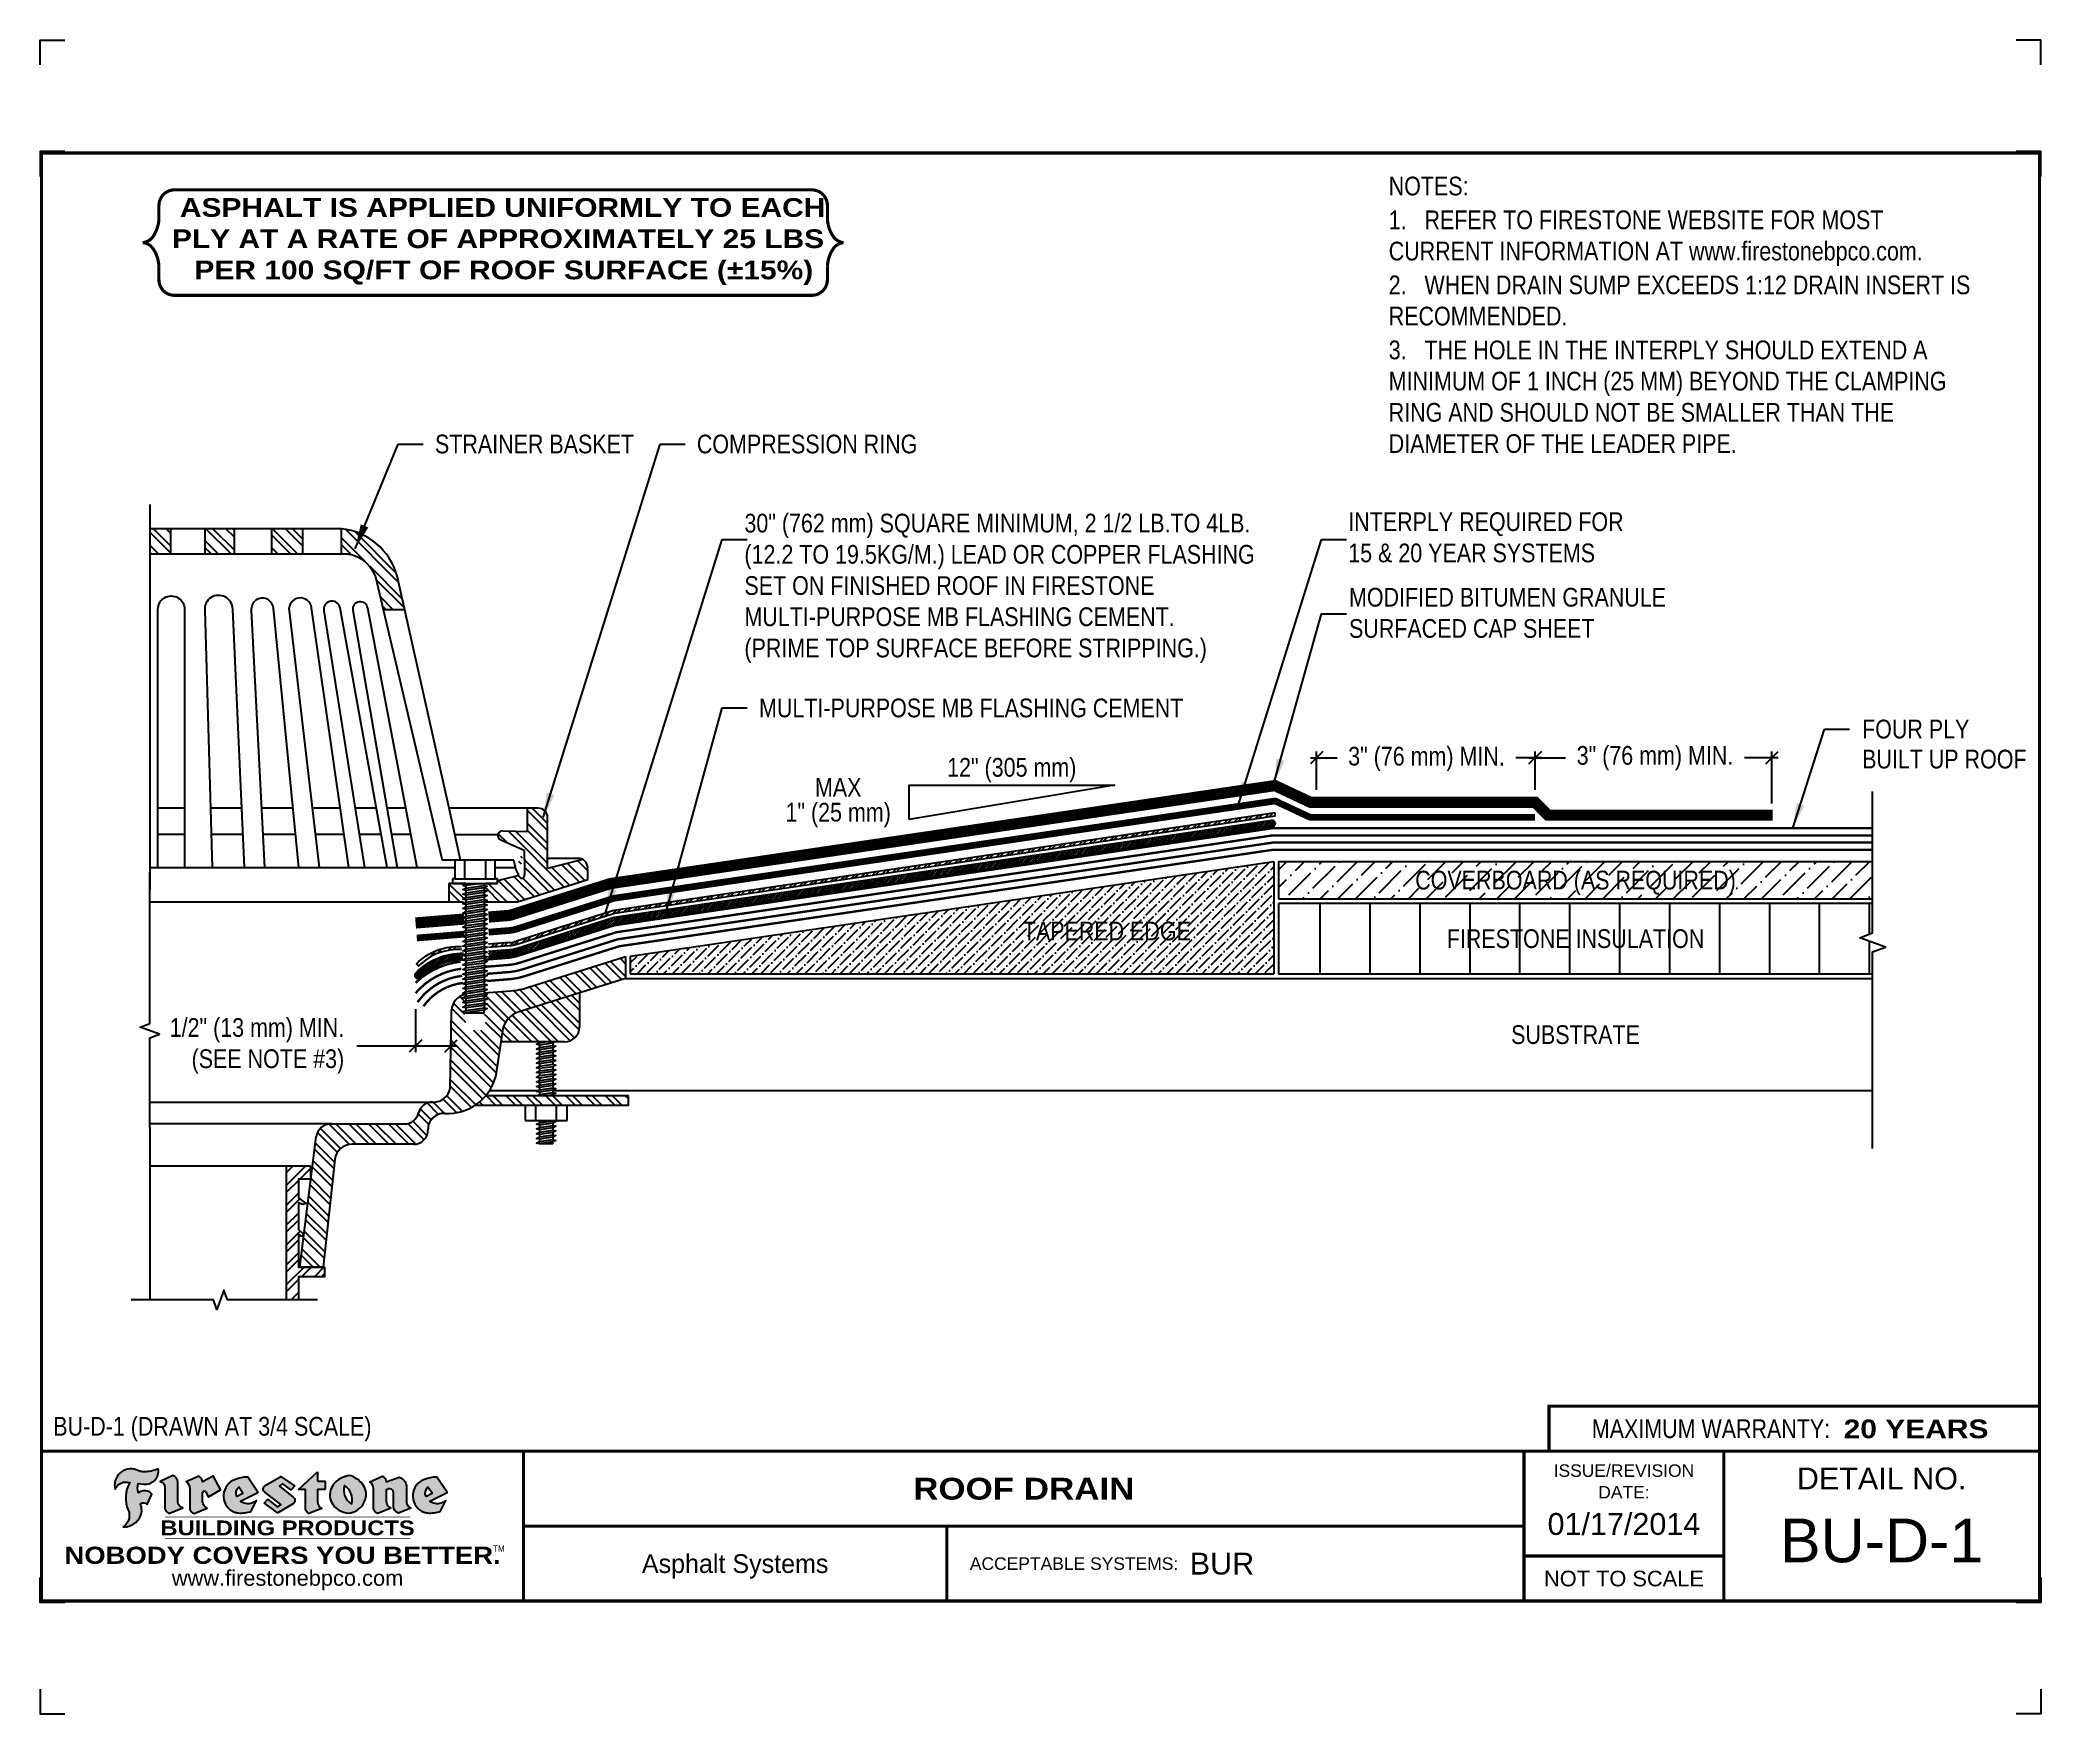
# Model space of a CAD drawing. Header units: inches. Extents: x -578 to -558, y -59.7 to -43.
import ezdxf
from ezdxf.enums import TextEntityAlignment as Align

# ---------------------------------------------------------------- set-up
doc = ezdxf.new("R2010")
doc.units = ezdxf.units.IN
doc.header["$MEASUREMENT"] = 0
doc.layers.get('0').update_dxf_attribs({"linetype": 'CONTINUOUS'})
doc.layers.get('DEFPOINTS').update_dxf_attribs({"linetype": 'CONTINUOUS'})
for name, color, linetype in [('FSBP-ACCESSORY-OTHER', 7, 'CONTINUOUS'), ('FSBP-ANNO-LABEL', 7, 'CONTINUOUS'), ('FSBP-ANNO-NOTE', 7, 'CONTINUOUS'), ('FSBP-COVERBOARD_CANT', 46, 'CONTINUOUS'), ('FSBP-INSULATION', 7, 'CONTINUOUS'), ('FSBP-MEMBRANE', 7, 'CONTINUOUS'), ('FSBP-SEALANTS', 1, 'CONTINUOUS'), ('FSBP-SUBSTRATE-GENERIC', 9, 'CONTINUOUS'), ('FSBP-TTLB', 7, 'CONTINUOUS'), ('FSBP-TTLB-BORDER', 7, 'CONTINUOUS'), ('FSBP-TTLB-TEXT', 7, 'CONTINUOUS')]:
    doc.layers.add(name, color=color, linetype=linetype)
doc.styles.add('ARIAL', font='arial.ttf')
doc.styles.add('ARIAL_BOLD', font='')
doc.styles.add('ARIAL_NAR', font='ARIALN.TTF')
doc.styles.add('BANKGOTHIC', font='bgothm.ttf')
doc.styles.add('FSBP_ARIAL_NAR', font='ARIALN.TTF')
doc.styles.get('ARIAL_BOLD').set_extended_font_data('Arial Black')
doc.dimstyles.new('FSBP-DIM', dxfattribs={"dimtxt": 0.1875, "dimasz": 0.125, "dimexe": 0.0625, "dimexo": 0.125, "dimgap": 0.125, "dimtad": 0, "dimdec": 0, "dimzin": 1, "dimdsep": 46, "dimlunit": 4, "dimtxsty": 'ARIAL_NAR', "dimblk": 'OBLIQUE', "dimcen": 0.09375, "dimdle": 0.0625, "dimclrd": 256, "dimclre": 256, "dimclrt": 256, "dimadec": 0, "dimazin": 0, "dimtfac": 1, "dimtdec": 0, "dimtmove": 1, "dimatfit": 3, "dimfxl": 0, "dimtolj": 1, "dimtzin": 0, "dimlwd": -1, "dimlwe": -1, "dimarcsym": 0})
doc.dimstyles.new('FSBP-LEADER', dxfattribs={"dimtxt": 0.1875, "dimasz": 0.25, "dimexe": 0.0625, "dimexo": 0.125, "dimgap": 0.125, "dimtad": 0, "dimtih": 1, "dimtoh": 1, "dimdec": 4, "dimzin": 0, "dimdsep": 46, "dimlunit": 4, "dimtxsty": 'ARIAL_NAR', "dimcen": 0.09375, "dimclrd": 256, "dimclre": 256, "dimclrt": 256, "dimadec": 0, "dimazin": 0, "dimtfac": 1, "dimtdec": 4, "dimtofl": 0, "dimtmove": 0, "dimatfit": 3, "dimfxl": 0, "dimtolj": 1, "dimtzin": 0, "dimlwd": -1, "dimlwe": -1, "dimarcsym": 0})
pattern_1 = [(49.63304117957811, (-573.5075860465091, -52.0969416461412), (-0.01428584881819104, 0.01214401183891838), [])]
pattern_2 = [(135, (-668.6833864238803, -17.58624664505439), (-0.09943689110435826, -0.09943689110435824), []), (135, (-668.7536989238803, -17.58624664505439), (-0.09943689110435826, -0.09943689110435824), [])]
pattern_3 = [(135, (-652.1833864238802, 73.39322559908572), (-0.09943689110435826, -0.09943689110435824), []), (135, (-652.2536989238802, 73.39322559908572), (-0.09943689110435826, -0.09943689110435824), [])]

msp = doc.modelspace()

# ---------------------------------------------------------------- texts
at = {"layer": 'DEFPOINTS', "style": 'ARIAL_NAR'}
msp.add_text('BU-D-1 (DRAWN AT 3/4 SCALE)', height=0.1875, dxfattribs=at).set_placement((-577.8656238622738, -56.85361158168854), align=Align.MIDDLE_LEFT)
at = {"layer": 'FSBP-ANNO-LABEL', "style": 'ARIAL_NAR'}
for s, p in [('STRAINER BASKET', (-574.0445531505447, -47.01800226359094)), ('COMPRESSION RING', (-571.4228841121303, -47.01800226359094)), ('MULTI-PURPOSE MB FLASHING CEMENT', (-570.8003287965801, -49.6606756441565)), ('FOUR PLY', (-559.7580454600915, -49.87217605930735)), ('BUILT UP ROOF', (-559.7580454600915, -50.17295730930735))]:
    msp.add_text(s, height=0.1875, dxfattribs=at).set_placement(p, align=Align.MIDDLE_LEFT)
for s, p in [('12" (305 mm)', (-568.2706263866196, -50.2552814657441)), ('MAX', (-570.0079067968222, -50.4559980205787)), ('1" (25 mm)', (-570.0079067968222, -50.70472435925538)), ('TAPERED EDGE', (-567.3187315770956, -51.89430881991154)), ('FIRESTONE INSULATION', (-562.6267551816838, -51.97070055013)), ('SUBSTRATE', (-562.6267551816838, -52.93163805012998))]:
    msp.add_text(s, height=0.1875, dxfattribs=at).set_placement(p, align=Align.MIDDLE_CENTER)
at = {"layer": 'FSBP-ANNO-NOTE', "char_height": 0.1875, "attachment_point": 1}
for s, width, gutter_width, heights, insert, style in [('NOTES:\\P{\\H0.083333x;\\P\\pi-0.375,l0.375;}1.   REFER TO FIRESTONE WEBSITE FOR MOST \\P\\pi0;CURRENT INFORMATION AT www.firestonebpco.com.\\P\\pl0;{\\H0.083333x;\\P\\pi-0.375,l0.375;}2.   WHEN DRAIN SUMP EXCEEDS 1:12 DRAIN INSERT IS RECOMMENDED.\\P{\\H0.083333x;\\P}3.   THE HOLE IN THE INTERPLY SHOULD EXTEND A MINIMUM OF 1 INCH (25 MM) BEYOND THE CLAMPING RING AND SHOULD NOT BE SMALLER THAN THE DIAMETER OF THE LEADER PIPE.', 5.968705660652631, 1.09375, [2.871575770837811], (-564.4969263249219, -44.34107590705935), 'FSBP_ARIAL_NAR'), ('\\pi-0.29537,l0.375;ASPHALT IS APPLIED UNIFORMLY TO EACH\\P\\pi0,l0;PLY AT A RATE OF APPROXIMATELY 25 LBS\\P\\pi-0.14981,l0.375;PER 100 SQ/FT OF ROOF SURFACE (±15%)', 6.46982238162866, 1.09375, [0.910907846000744], (-576.6779083840789, -44.55599678729384), 'ARIAL_BOLD'), ('30" (762 mm) SQUARE MINIMUM, 2 1/2 LB.TO 4LB. (12.2 TO 19.5KG/M.) LEAD OR COPPER FLASHING SET ON FINISHED ROOF IN FIRESTONE MULTI-PURPOSE MB FLASHING CEMENT.  \\P(PRIME TOP SURFACE BEFORE STRIPPING.)', 5.24280078953916, 5, [0], (-570.9466408319755, -47.7162508800437), 'FSBP_ARIAL_NAR'), ('INTERPLY REQUIRED FOR\\P15 & 20 YEAR SYSTEMS', 3.035737028631047, 5, [0], (-564.9019089706048, -47.70212725509915), 'FSBP_ARIAL_NAR'), ('MODIFIED BITUMEN GRANULE SURFACED CAP SHEET', 3.335029035393745, 5, [0], (-564.8943459731703, -48.45859457712478), 'FSBP_ARIAL_NAR')]:
    msp.add_mtext_dynamic_manual_height_columns(s, width=width, gutter_width=gutter_width, heights=heights, dxfattribs=dict(at, insert=insert, style=style))
at = {"layer": 'FSBP-COVERBOARD_CANT', "style": 'ARIAL_NAR'}
msp.add_text('COVERBOARD (AS REQUIRED)', height=0.1875, dxfattribs=at).set_placement((-562.6267551816838, -51.38476305012998), align=Align.MIDDLE_CENTER)

# ---------------------------------------------------------------- blocks, each defined once
blk = doc.blocks.new('_OBLIQUE')
at = {"color": 0, "linetype": 'ByBlock'}
blk.add_line((-0.5, -0.5), (0.5, 0.5), dxfattribs=at)
blk = doc.blocks.new('*D10')
at = {"layer": 'DEFPOINTS', "color": 0, "transparency": 16777216}
for p in [(-574.2388898820864, -52.55150620603564), (-573.8836845971254, -53.04495993491017), (-573.8836845971254, -53.18492197103694)]:
    blk.add_point(p, dxfattribs=at)
at = {"layer": 'FSBP-ANNO-LABEL', "transparency": 16777216}
for p, q in [((-574.2388898820864, -52.67650620603564), (-574.2388898820864, -53.10745993491017)), ((-574.8284657304407, -53.04495993491017), (-574.2388898820864, -53.04495993491017)), ((-574.3013898820864, -53.04495993491017), (-573.8211845971254, -53.04495993491017)), ((-573.8836845971254, -53.05992197103694), (-573.8836845971254, -52.98245993491017))]:
    blk.add_line(p, q, dxfattribs=at)
at = {"layer": 'FSBP-ANNO-LABEL', "transparency": 16777216, "xscale": 0.125, "yscale": 0.125, "zscale": 0.125, "rotation": 180}
blk.add_blockref('_OBLIQUE', (-574.2388898820864, -53.04495993491017), dxfattribs=at)
at = {"layer": 'FSBP-ANNO-LABEL', "transparency": 16777216, "xscale": 0.125, "yscale": 0.125, "zscale": 0.125}
blk.add_blockref('_OBLIQUE', (-573.8836845971254, -53.04495993491017), dxfattribs=at)
at = {"layer": 'FSBP-ANNO-LABEL', "transparency": 16777216, "insert": (-574.9534657304407, -53.04495993491017), "char_height": 0.1875, "attachment_point": 6, "style": 'ARIAL_NAR'}
blk.add_mtext('\\A1;1/2" (13 mm) MIN.\\P(SEE NOTE #3)', dxfattribs=at)
blk = doc.blocks.new('*D8')
at = {"layer": 'DEFPOINTS', "color": 0, "transparency": 16777216}
for p in [(-565.2185528501587, -50.15883086153667), (-565.2185528501587, -50.60647551690352), (-563.0310732097295, -50.60647551690352)]:
    blk.add_point(p, dxfattribs=at)
at = {"layer": 'FSBP-ANNO-LABEL', "transparency": 16777216}
for p, q in [((-565.2810528501587, -50.15883086153667), (-565.01413929395, -50.15883086153667)), ((-565.2185528501587, -50.48147551690352), (-565.2185528501587, -50.09633086153667)), ((-562.9685732097295, -50.15883086153667), (-563.2230837004985, -50.15883086153667)), ((-563.0310732097295, -50.48147551690352), (-563.0310732097295, -50.09633086153667))]:
    blk.add_line(p, q, dxfattribs=at)
at = {"layer": 'FSBP-ANNO-LABEL', "transparency": 16777216, "xscale": 0.125, "yscale": 0.125, "zscale": 0.125, "rotation": 180}
blk.add_blockref('_OBLIQUE', (-565.2185528501587, -50.15883086153667), dxfattribs=at)
at = {"layer": 'FSBP-ANNO-LABEL', "transparency": 16777216, "xscale": 0.125, "yscale": 0.125, "zscale": 0.125}
blk.add_blockref('_OBLIQUE', (-563.0310732097295, -50.15883086153667), dxfattribs=at)
at = {"layer": 'FSBP-ANNO-LABEL', "transparency": 16777216, "insert": (-564.1186114972243, -50.1719236429235), "char_height": 0.1875, "attachment_point": 5, "style": 'ARIAL_NAR'}
blk.add_mtext('\\A1;3" (76 mm) MIN.', dxfattribs=at)
blk = doc.blocks.new('*D9')
at = {"layer": 'DEFPOINTS', "color": 0, "transparency": 16777216}
for p in [(-563.0310732097295, -50.15883086153667), (-563.0310732097295, -50.60647551690352), (-560.6600253200364, -50.74241301690347)]:
    blk.add_point(p, dxfattribs=at)
at = {"layer": 'FSBP-ANNO-LABEL', "transparency": 16777216}
for p, q in [((-563.0935732097295, -50.15883086153667), (-562.7269578153088, -50.15883086153667)), ((-563.0310732097295, -50.48147551690352), (-563.0310732097295, -50.09633086153667)), ((-560.5975253200364, -50.15883086153667), (-560.9359022218572, -50.15883086153667)), ((-560.6600253200364, -50.61741301690347), (-560.6600253200364, -50.09633086153667))]:
    blk.add_line(p, q, dxfattribs=at)
at = {"layer": 'FSBP-ANNO-LABEL', "transparency": 16777216, "xscale": 0.125, "yscale": 0.125, "zscale": 0.125, "rotation": 180}
blk.add_blockref('_OBLIQUE', (-563.0310732097295, -50.15883086153667), dxfattribs=at)
at = {"layer": 'FSBP-ANNO-LABEL', "transparency": 16777216, "xscale": 0.125, "yscale": 0.125, "zscale": 0.125}
blk.add_blockref('_OBLIQUE', (-560.6600253200364, -50.15883086153667), dxfattribs=at)
at = {"layer": 'FSBP-ANNO-LABEL', "transparency": 16777216, "insert": (-561.831430018583, -50.16415776629583), "char_height": 0.1875, "attachment_point": 5, "style": 'ARIAL_NAR'}
blk.add_mtext('\\A1;3" (76 mm) MIN.', dxfattribs=at)
blk = doc.blocks.new('TTLB-ASPHALT_1')
at = {"layer": 'FSBP-TTLB-TEXT'}
h = blk.add_hatch(color=1, dxfattribs=at)
edge = h.paths.add_edge_path()
edge.add_arc((1.037309769669577, -0.1982514792917272), 0.1319107607348553, 264.0410451462098, 370.3106169565175)
edge.add_arc((1.027551646585692, 0.1214293576525733), 0.3273056962876235, 270.05058356628535, 295.23459397187514, ccw=False)
edge.add_arc((1.022801957313334, -0.06680179986895496), 0.1391656561713503, 249.3281275763668, 272.0749124149863, ccw=False)
edge.add_line((0.9736743133014443, -0.1970076156048179), (0.9474927838574558, -0.1852745150568325))
edge.add_arc((0.8939498971398336, -0.3394262635682139), 0.1631857907024099, 70.84590087378872, 194.3325259843273)
edge.add_arc((0.8444260109029358, -0.4259936440910792), 0.1179914261095279, 70.96950098067128, 156.9641407594482, ccw=False)
edge.add_arc((1.153141409296893, -0.4684497516079489), 0.3110405457095052, 150.323113748316, 203.2084295854517)
edge.add_arc((0.7562495500623072, -0.6412608153899839), 0.1218587156617311, 0.8849157075190988, 24.346689398949877, ccw=False)
edge.add_arc((0.749378166569727, -0.6475258110744306), 0.1289731377238325, -58.36655102076742, 3.6216782311386737, ccw=False)
edge.add_arc((0.825669902954445, -0.5792158350996175), 0.1783301886510355, 267.2205474105585, 354.1381621173521)
edge.add_arc((0.7903121048625223, -0.6011409294291781), 0.2127878929608591, 0.9996158580669169, 21.00503380861242)
edge.add_arc((1.018807122639402, -0.5666691048185157), 0.0513639566841585, 40.821177131732725, 125.52727787225791, ccw=False)
edge.add_line((1.057676976260041, -0.5330924682126437), (1.102776947655911, -0.4308018311949837))
edge.add_arc((1.040858222524662, -0.4699705673995993), 0.07326744446031509, 32.31675181867256, 66.31481236598174)
edge.add_arc((1.03226251882532, -0.5063316993097686), 0.1102246948011782, 69.8179132332389, 125.254734720681)
edge.add_arc((1.127708877207283, -0.3689593535312383), 0.1659710644737306, 164.1569669952081, 196.5811013160487, ccw=False)
edge.add_line((0.9680425188342383, -0.3236487780942383), (1.023615334387159, -0.3294494641845773))
h = blk.add_hatch(color=1, dxfattribs=at)
edge = h.paths.add_edge_path()
edge.add_line((1.275239419159561, -0.6223407783464694), (1.415345367376062, -0.5660418822574371))
edge.add_arc((1.421019305783972, -0.5090099247487814), 0.05731350411836947, 181.9717871001989, 264.31851000495806, ccw=False)
edge.add_line((1.363739737527226, -0.5109819325197265), (1.363412352251203, -0.3102363679013962))
edge.add_arc((1.294263659668758, -0.3103491388304036), 0.06914878453844908, 0.0934405599591014, 72.42834396969012)
edge.add_line((1.315139561173908, -0.2444268274366692), (1.186839444240604, -0.3024209471341379))
edge.add_arc((1.175246268095293, -0.3585110609420923), 0.05727567197445628, -0.017399788185912257, 78.322067691347, ccw=False)
edge.add_line((1.232521937428658, -0.3585284546236807), (1.232574268422297, -0.555126496687123))
edge.add_arc((1.305699496415485, -0.5558575689677241), 0.07312888236350451, 179.4272023230205, 245.3845503102953)
h = blk.add_hatch(color=1, dxfattribs=at)
edge = h.paths.add_edge_path()
edge.add_line((1.792026821926584, -0.3839679064720229), (1.722158956877934, -0.2518542302253621))
edge.add_arc((1.720119655279632, -0.2529327078887889), 0.002306916790721916, 27.87197133405528, 117.3766794470726)
edge.add_line((1.719058846382097, -0.250884159729182), (1.610638460368705, -0.3070279753467702))
edge.add_arc((1.547088841662969, -0.306102665849437), 0.06355635479880158, 359.165808011073, 425.8793658831422)
edge.add_line((1.573061729235633, -0.2480956029480268), (1.446879247402876, -0.3051325108639702))
edge.add_arc((1.407812067100195, -0.3703571330466247), 0.07602957263902092, -3.441403975725109, 59.07992244284969, ccw=False)
edge.add_line((1.483704536400296, -0.3749210150788969), (1.483704536400296, -0.5723838140635706))
edge.add_arc((1.540537465180449, -0.5682544061150878), 0.05698275005415228, 184.1557352478595, 255.3066498366543)
edge.add_line((1.526084036778343, -0.6233736605654059), (1.657291340682093, -0.570650514527486))
edge.add_arc((1.688298576827208, -0.502139038842401), 0.07520153584805701, 207.5160880841914, 245.649226723163, ccw=False)
edge.add_arc((1.721050197024908, -0.491448816845633), 0.1093332836229113, 179.4823365255141, 204.5537900001094, ccw=False)
edge.add_line((1.611721375809452, -0.4904610114968335), (1.611721375809452, -0.4126404716788983))
edge.add_arc((1.628589765097189, -0.4141592990360436), 0.01693662875851165, 28.356188110622497, 174.8549701683584, ccw=False)
edge.add_arc((1.627340435522399, -0.4197189881350454), 0.02111886817708033, 22.216893572439517, 40.10213956426492, ccw=False)
edge.add_line((1.646891420738257, -0.4117336534413738), (1.666638796144639, -0.4549750258192233))
edge.add_arc((1.668737246926753, -0.4540167099035415), 0.002306916790685597, 204.5451281842828, 299.6323508190067)
edge.add_line((1.669877862091766, -0.4560219186518992), (1.791128135493295, -0.3870515928837648))
edge.add_line((1.791128135493295, -0.3870515928837648), (1.792026821926584, -0.3839679064720229))
h = blk.add_hatch(color=1, dxfattribs=at)
h.paths.add_polyline_path([(2.063388732080512, -0.2583237030618903, 0.02524281661523788), (2.025024361750752, -0.2610532129309178, 0.1213611957758757), (1.901773912052249, -0.3008158885520373, 0.6151668103976068), (1.93274136141747, -0.6099060679591872, 0.05306812109568645), (1.967936229862175, -0.617865745600497, 0.1150932231766138), (2.099126721549737, -0.5994933789882708), (2.151195569562105, -0.4944891916583316, -0.08755405562188731), (2.104230609512001, -0.5187113292177372, -0.265591761123442), (1.992692314386659, -0.5010701623316862), (2.165347897647223, -0.4141184325909109, 0.4518949533370738), (2.166222728871162, -0.4107679608846269)])
h.paths.add_polyline_path([(2.014217313945437, -0.4188965037300676), (1.951113654018855, -0.4515330109460507, -0.3720533890450154), (1.973177450672722, -0.3607130665457561)], flags=16)
h = blk.add_hatch(color=1, dxfattribs=at)
edge = h.paths.add_edge_path()
edge.add_arc((2.260407392426799, -0.3775796671688738), 0.0415245022322573, 123.20805433950699, 232.2027298779723, ccw=False)
edge.add_line((2.237665217914071, -0.3428366421988329), (2.393535971665983, -0.2540943745380986))
edge.add_arc((2.394677353533154, -0.2560991469722467), 0.00230691679074142, 55.64644466176969, 119.65426054492929, ccw=False)
edge.add_line((2.395979141996861, -0.2541946229174954), (2.531809646140459, -0.3470380726374032))
edge.add_arc((2.530468902927936, -0.3489153772789848), 0.00230691679070047, -42.73110123842042, 54.46613537395791, ccw=False)
edge.add_line((2.532163440279987, -0.3504807552658491), (2.498457913851155, -0.3869673252714421))
edge.add_arc((2.496763376499132, -0.385401947284592), 0.002306916790673087, 233.75270768949161, 317.26889876139137, ccw=False)
edge.add_line((2.495399362263356, -0.38726241234572), (2.413849913492982, -0.3274738082119626))
edge.add_arc((2.412485899257177, -0.3293342732731332), 0.002306916790719977, 53.75270768979654, 124.4135619297866)
edge.add_line((2.41118211687575, -0.3274311136421062), (2.382933981293377, -0.346782838468144))
edge.add_arc((2.384237763674776, -0.3486859980991568), 0.002306916790694806, 124.4135619293765, 231.8459020253658)
edge.add_line((2.382812599816248, -0.3505000469010184), (2.519899969301207, -0.4581994452042721))
edge.add_arc((2.494247019847677, -0.4908523236374407), 0.0415245022322573, -55.21225898295228, 51.84590202520451, ccw=False)
edge.add_line((2.517938320565804, -0.5249552055672808), (2.364434947484597, -0.6179520922513717))
edge.add_arc((2.363239601923482, -0.6159790200102009), 0.002306916790727131, 233.2955624372974, 301.2087215702374, ccw=False)
edge.add_line((2.361860787187538, -0.6178285429225383), (2.231266621301074, -0.5204709167214361))
edge.add_arc((2.232647938930654, -0.518623262347532), 0.002306916790697738, 135.5134179846412, 233.2179869199849, ccw=False)
edge.add_line((2.231002150870836, -0.5170067083764565), (2.262839375599356, -0.4845937328397696))
edge.add_arc((2.264485163659231, -0.4862102868108593), 0.002306916790748635, 53.03528399994502, 135.5134179853723, ccw=False)
edge.add_line((2.265872365996302, -0.4843670465239001), (2.361834678328762, -0.5565872257804898))
edge.add_arc((2.363221880665748, -0.55474398549363), 0.00230691679062697, 233.0352840000717, 302.2362632414427)
edge.add_line((2.36445241715569, -0.5566953042850713), (2.39428499383348, -0.5378823484768844))
edge.add_arc((2.393054457343538, -0.5359310296853721), 0.002306916790685158, 302.2362632406162, 412.202729876843)
edge.add_line((2.394468296066179, -0.5341081404551886), (2.234958295420142, -0.4103916733127022))
h = blk.add_hatch(color=1, dxfattribs=at)
edge = h.paths.add_edge_path()
edge.add_line((2.763460561272041, -0.2072496393923444), (2.763460561272041, -0.2969520779963801))
edge.add_arc((2.765767478062685, -0.2969520779963943), 0.00230691679065842, 179.9999999996471, 269.9999999996471)
edge.add_line((2.765767478062685, -0.2992589947870528), (2.835417693520355, -0.2992589947870528))
edge.add_arc((2.835417693520355, -0.3015659115777538), 0.002306916790701052, 0, 90, ccw=False)
edge.add_line((2.837724610311056, -0.3015659115777538), (2.837724610311056, -0.3790761307453892))
edge.add_arc((2.835417693520355, -0.3790761307453749), 0.002306916790686842, 269.99999999964706, 359.99999999964706, ccw=False)
edge.add_line((2.835417693520355, -0.3813830475360618), (2.765767478062685, -0.3813830475360618))
edge.add_arc((2.765767478062685, -0.3836899643267202), 0.00230691679065842, 90.00000000035294, 180.0000000003529)
edge.add_line((2.763460561272041, -0.3836899643267344), (2.763460561272041, -0.5033995910642801))
edge.add_arc((2.836735953378934, -0.5071368822038522), 0.07337063740681407, 177.0802527808789, 245.3249543133826)
edge.add_line((2.806105814540615, -0.5738080530967267), (2.674529557384915, -0.6226036013049594))
edge.add_arc((2.708610405062075, -0.5642984087917995), 0.0675351734460605, 177.0345319916277, 239.69264280249, ccw=False)
edge.add_line((2.641165668230087, -0.560804539009709), (2.641165668230087, -0.3836899643267344))
edge.add_arc((2.638858751439443, -0.3836899643267202), 0.00230691679065842, 359.9999999996471, 449.999999999647)
edge.add_line((2.638858751439443, -0.3813830475360618), (2.572857950769389, -0.3813830475360618))
edge.add_line((2.572857950769389, -0.3813830475360618), (2.763460561272041, -0.2072496393923444))
h = blk.add_hatch(color=1, dxfattribs=at)
edge = h.paths.add_edge_path(flags=16)
edge.add_arc((2.940363509127394, -0.4847985213681483), 0.1684614578629417, 344.5558804047865, 417.0140046669545)
edge.add_arc((3.194458079644619, -0.3883534532477739), 0.1684614578629416, 164.5558804047865, 237.0140046669546)
edge = h.paths.add_edge_path()
edge.add_arc((3.069375116502187, -0.4399344555144893), 0.1828726885096673, 136.0914512150047, 191.213418978326)
edge.add_arc((3.064939550433394, -0.4318234379590393), 0.18031488047485, 194.0167254156723, 240.666373083186)
edge.add_arc((3.098047041778983, -0.3845058757092517), 0.2378525180183701, 239.2975390661776, 264.2889872773176)
edge.add_arc((3.048844782126224, -0.419023238379296), 0.203760689247156, 277.1986764832035, 326.503572961274)
edge.add_arc((3.077739326803538, -0.434104661646515), 0.1713748657917091, 325.3768876809903, 406.3828327799087)
edge.add_arc((3.011839488065931, -0.4896144380417837), 0.257194564585, 44.2846255351977, 73.82901434867308)
edge.add_arc((3.117152499586979, -0.4983433120546721), 0.2579560664039132, 97.50292863483669, 134.1039137579027)
h = blk.add_hatch(color=1, dxfattribs=at)
edge = h.paths.add_edge_path()
edge.add_line((3.322690228557462, -0.5721896537377091), (3.322690228557462, -0.3749210150788969))
edge.add_arc((3.24679775925739, -0.3703571330465678), 0.076029572638996, 356.5585960242387, 419.0799224428129)
edge.add_line((3.285864939560099, -0.3051325108639702), (3.412047421392799, -0.2480956029480268))
edge.add_arc((3.386074533820164, -0.3061026658494939), 0.06355635479883807, 0.3962622833877276, 65.87936588318718, ccw=False)
edge.add_line((3.449629368605429, -0.3056631084210863), (3.580526418688805, -0.2593848434574539))
edge.add_arc((3.555744121700968, -0.3530904070730259), 0.09692726601172152, 2.366977007666776, 75.18615851992018, ccw=False)
edge.add_line((3.652588689330287, -0.3490873311063041), (3.652588689330287, -0.4883770011386872))
edge.add_arc((3.761877549389567, -0.4914934052703757), 0.1093332836229049, 178.3666365323574, 204.5537900000422)
edge.add_arc((3.729125929191724, -0.502183627267101), 0.07520153584796149, 207.5160880841713, 245.2240541443095)
edge.add_line((3.697611150971852, -0.5704631245385627), (3.572585913552643, -0.6207021253773775))
edge.add_arc((3.595347186007587, -0.5526356419907756), 0.0717713151919874, 180.3328587115751, 251.51018566665869, ccw=False)
edge.add_line((3.523577081955409, -0.5530525936986663), (3.523577081955409, -0.4153032515383615))
edge.add_arc((3.486319529276869, -0.4148773504126382), 0.03725998689428563, 359.3450650296066, 449.0500281941025)
edge.add_arc((3.482769874121715, -0.4419622099033518), 0.06447454900600776, 86.29402372314017, 119.8211331593848)
edge.add_line((3.450707067966732, -0.3860252459975726), (3.450707067966732, -0.4904610114968335))
edge.add_arc((3.560035889182245, -0.4914488168456472), 0.1093332836229753, 179.4823365255069, 204.5537900001023)
edge.add_arc((3.527284268984403, -0.5021390388425004), 0.07520153584796385, 207.5160880841699, 245.6492267231416)
edge.add_line((3.496277032839316, -0.570650514527486), (3.365069728935509, -0.6233736605654059))
edge.add_arc((3.379502486061938, -0.5682868177318028), 0.05694615642555721, 183.9298782390169, 255.318496325343, ccw=False)
h = blk.add_hatch(color=1, dxfattribs=at)
h.paths.add_polyline_path([(3.957695472291277, -0.2583237030618903, 0.02524281661523822), (3.919331101961575, -0.2610532129309178, 0.1085638477195505), (3.807890832595604, -0.2939221658134414, 0.6425897848490651), (3.827048101628293, -0.6099060679591872, 0.05306812109569052), (3.862242970072884, -0.617865745600497, 0.1150932231766133), (3.993433461760503, -0.5994933789882708), (4.045502309772871, -0.4944891916583316, -0.08755405562189084), (3.998537349722767, -0.5187113292177372, -0.2655917611234366), (3.886999054597368, -0.5010701623316862), (4.059654637857989, -0.4141184325909109, 0.4518949533370731), (4.060529469081928, -0.4107679608846269)])
h.paths.add_polyline_path([(3.90852405415626, -0.4188965037300676), (3.845420394229677, -0.4515330109460507, -0.3720533890450147), (3.867484190883488, -0.3607130665457561)], flags=16)
blk.add_line((16.84110496735593, 0), (20, 0))
at = {"layer": 'DEFPOINTS', "linetype": 'Continuous', "ltscale": 1.75}
for points in [[(-0.015625, 13.88083333333333), (-0.015625, 14.13083333333333), (0.234375, 14.13083333333333)], [(20.01562500000003, 13.88083333333333), (20.01562500000003, 14.13083333333333), (19.76562500000003, 14.13083333333333)], [(-0.015625, -2.380833333333342), (-0.015625, -2.630833333333342), (0.234375, -2.630833333333342)], [(20.01562500000003, -2.380833333333342), (20.01562500000003, -2.630833333333342), (19.76562500000003, -2.630833333333342)]]:
    blk.add_lwpolyline(points, dxfattribs=at)
at = {"layer": 'DEFPOINTS', "color": 1}
for points in [[(0.234375, 13.015625), (-0.015625, 13.015625), (-0.015625, 12.765625)], [(20.015625, 12.765625), (20.015625, 13.015625), (19.765625, 13.015625)], [(0.234375, -1.515625), (-0.015625, -1.515625), (-0.015625, -1.265625)], [(20.015625, -1.265625), (20.015625, -1.515625), (19.765625, -1.515625)]]:
    blk.add_lwpolyline(points, dxfattribs=at)
at = {"layer": 'FSBP-TTLB', "const_width": 0.03125}
blk.add_lwpolyline([(15.09028770518938, 0), (20, 0), (20, 0.4512598240669945), (15.09028770518938, 0.4512598240669945)], close=True, dxfattribs=at)
for points in [[(0, 0), (0, -1.5), (20, -1.5), (20, 0), (0, 0)], [(4.825208527206769, 0), (4.825208527206769, -0.75)], [(14.84028770518938, 0), (14.84028770518938, -1.5)], [(16.84110496735593, 0), (16.84110496735593, -1.5)], [(20, 0), (20, -1.5)], [(4.825208527206769, -0.75), (14.84028770518938, -0.75)], [(4.825208527206769, -0.75), (4.825208527206769, -1.5)], [(14.84028770518938, -1.048740175933006), (16.84110496735593, -1.048740175933006)]]:
    blk.add_lwpolyline(points, dxfattribs=at)
at = {"layer": 'FSBP-TTLB-BORDER', "const_width": 0.03125}
blk.add_lwpolyline([(20, 0), (20, 13), (0, 13), (0, 0)], dxfattribs=at)
at = {"layer": 'FSBP-TTLB-TEXT', "color": 1}
blk.add_line((0.7358432058323388, -0.379822754145593), (0.7358432058323388, -0.379822754145593), dxfattribs=at)
for points in [[(1.023615323725323, -0.3294494630716969, 0.5000510906601082), (1.167090420776901, -0.1746414942047778, -0.1103304102359608), (1.027840608309816, -0.2058762110801382, -0.09957876667165425), (0.9736743133014443, -0.1970076156048179), (0.9474927838574558, -0.1852745150568325, 0.5978159689075124), (0.7358432058323388, -0.379822754145593, -0.3938834584182213), (0.8828996422548698, -0.3144510229727047, 0.2349406564350952), (0.86727108227484, -0.5910237178633082, -0.1027304183841549), (0.8780937320133262, -0.6393788197974146, -0.2772692352614086), (0.8170223912655956, -0.7573362346216896, 0.3985429150902959), (1.003067614090241, -0.5974286950643517, 0.0875124847930418), (0.9889600163401155, -0.5248671157293501, -0.3874031597924062), (1.057676976260041, -0.5330924682126437), (1.102776947655911, -0.4308018311949837, 0.1494423498871741), (1.07029056398062, -0.4028746979725923, 0.2467195073738216), (0.9686394281704906, -0.4163228904100862, -0.1424285161541127), (0.9680425188342383, -0.3236487780942383), (1.023615334387159, -0.3294494641845773)], [(2.166222728871162, -0.4107679608846269), (2.063388732080512, -0.2583237030618903, 0.02524281661523788), (2.025024361750752, -0.2610532129309178, 0.1085638477195265), (1.913584092384895, -0.2939221658134414, 0.6425897848491228), (1.93274136141747, -0.6099060679591872, 0.05306812109568648), (1.967936229862175, -0.617865745600497, 0.1150932231766137), (2.099126721549737, -0.5994933789882708), (2.151195569562105, -0.4944891916583316, -0.0875540556218873), (2.104230609512001, -0.5187113292177372, -0.2655917611234418), (1.992692314386659, -0.5010701623316862), (2.165347897647223, -0.4141184325909109)], [(2.763460561272041, -0.2072496393923444), (2.763460561272041, -0.2969520779963801, 0.4142135623730958), (2.765767478062685, -0.2992589947870528), (2.835417693520355, -0.2992589947870528, -0.414213562373095), (2.837724610311056, -0.3015659115777538), (2.837724610311056, -0.3790761307453892, -0.4142135623730938), (2.835417693520355, -0.3813830475360618), (2.765767478062685, -0.3813830475360618, 0.4142135623730958), (2.763460561272041, -0.3836899643267344), (2.763460561272041, -0.5033995910642801, 0.3068985753588853), (2.806105814540615, -0.5738080530967267), (2.674529557384915, -0.6226036013049594, -0.2804194150632976), (2.641165668230087, -0.560804539009709), (2.641165668230087, -0.3836899643267344, 0.414213562373095), (2.638858751439443, -0.3813830475360618), (2.572857950769389, -0.3813830475360618), (2.763460561272041, -0.2072496393923444)], [(4.060529469081928, -0.4107679608846269), (3.957695472291277, -0.2583237030618903, 0.02524281661523788), (3.919331101961575, -0.2610532129309178, 0.1085638477195265), (3.807890832595604, -0.2939221658134414, 0.6425897848491228), (3.827048101628293, -0.6099060679591872, 0.05306812109568648), (3.862242970072884, -0.617865745600497, 0.1150932231766137), (3.993433461760503, -0.5994933789882708), (4.045502309772871, -0.4944891916583316, -0.0875540556218873), (3.998537349722767, -0.5187113292177372, -0.2655917611234418), (3.886999054597368, -0.5010701623316862), (4.059654637857989, -0.4141184325909109)], [(4.059654637857989, -0.4141184325909109, 0.4518949533370731), (4.060529469081928, -0.4107679608846269, 0.4518949533370731)]]:
    blk.add_lwpolyline(points, format="xyb", dxfattribs=at)
for points in [[(1.275239419159561, -0.6223407783464694), (1.415345367376062, -0.5660418822574371, -0.3756100036733062), (1.363739737527226, -0.5109819325197265), (1.363412352251203, -0.3102363679013962, 0.3265360292958048), (1.315139561173908, -0.2444268274366692), (1.186839444240604, -0.3024209471341379, -0.3557863980845349), (1.232521937428658, -0.3585284546236807), (1.232574268422297, -0.555126496687123, 0.2960110723418457)], [(1.792026821926584, -0.3839679064720229), (1.722158956877934, -0.2518542302253621, 0.4116839150163434), (1.719058846382097, -0.250884159729182), (1.610638460368705, -0.3070279753467702, 0.2996033003794034), (1.573061729235633, -0.2480956029480268), (1.446879247402876, -0.3051325108639702, -0.2797757560995365), (1.483704536400296, -0.3749210150788969), (1.483704536400296, -0.5723838140635706, 0.320828638474519), (1.526084036778343, -0.6233736605654059), (1.657291340682093, -0.570650514527486, -0.1679398621276611), (1.621603752698661, -0.5368819723450571, -0.1098333365370753), (1.611721375809452, -0.4904610114968335), (1.611721375809452, -0.4126404716788983, -0.743334502655012), (1.64349420176768, -0.4061152228778298, -0.07819791644735608), (1.646891420738257, -0.4117336534413738), (1.666638796144639, -0.4549750258192233, 0.4404648714563479), (1.669877862091766, -0.4560219186518992), (1.791128135493295, -0.3870515928837648)], [(1.951113654018855, -0.4515330109460507), (2.014217313945437, -0.4188965037300676), (1.973177450672722, -0.3607130665457561, 0.3720533890450154)], [(2.234958295420142, -0.4103916733127022, -0.5150044486718882), (2.237665217914071, -0.3428366421988329), (2.393535971665983, -0.2540943745380986, -0.2867822934100265), (2.395979141996861, -0.2541946229174954), (2.531809646140459, -0.3470380726374032, -0.4515027974650387), (2.532163440279987, -0.3504807552658491), (2.498457913851155, -0.3869673252714421, -0.3814439164929681), (2.495399362263356, -0.38726241234572), (2.413849913492982, -0.3274738082119626, 0.3184718635035665), (2.41118211687575, -0.3274311136421062), (2.382933981293377, -0.346782838468144, 0.5064094529656681), (2.382812599816248, -0.3505000469010184), (2.519899969301207, -0.4581994452042721, -0.5043597839115849), (2.517938320565804, -0.5249552055672808), (2.364434947484597, -0.6179520922513717, -0.3053163970316367), (2.361860787187538, -0.6178285429225383), (2.231266621301074, -0.5204709167214361, -0.4541703869768119), (2.231002150870836, -0.5170067083764565), (2.262839375599356, -0.4845937328397696, -0.3762644290664977), (2.265872365996302, -0.4843670465239001), (2.361834678328762, -0.5565872257804898, 0.3114700032088108), (2.36445241715569, -0.5566953042850713), (2.39428499383348, -0.5378823484768844, 0.520381097387146), (2.394468296066179, -0.5341081404551886)], [(2.937624918725987, -0.3131105398334029, 0.2452625673097023), (2.889993533867141, -0.4754966266250307, 0.2064059665179019), (2.976604338974084, -0.5890186876871866, 0.1094800500670344), (3.074378098474654, -0.6211778035979165, 0.2185147641853038), (3.218764944843201, -0.5314757029352819, 0.3689489483072479), (3.195959963110113, -0.3100352223135445, 0.1296305888694145), (3.0834694040758, -0.242595816912754, 0.1610736375384317)], [(3.10274193015772, -0.5296595419651595, 0.3271311138286319), (3.032079658614293, -0.3434924326507627, 0.3271311138286322)], [(3.322690228557462, -0.5721896537377091), (3.322690228557462, -0.3749210150788969, 0.2797757560995341), (3.285864939560099, -0.3051325108639702), (3.412047421392799, -0.2480956029480268, -0.2937618496109166), (3.449629368605429, -0.3056631084210863), (3.580526418688805, -0.2593848434574539, -0.3288760160581939), (3.652588689330287, -0.3490873311063041), (3.652588689330287, -0.4883770011386872, 0.114762897203527), (3.662431105063263, -0.536926560769686, 0.166032965990522), (3.697611150971852, -0.5704631245385627), (3.572585913552643, -0.6207021253773775, -0.3209557512194564), (3.523577081955409, -0.5530525936986663), (3.523577081955409, -0.4153032515383615, 0.4127061514896111), (3.48693727661589, -0.3776224848030694, 0.1473421876160361), (3.450707067966732, -0.3860252459975726), (3.450707067966732, -0.4904610114968335, 0.1098333365370753), (3.460589444855941, -0.5368819723450855, 0.1679398621276611), (3.496277032839316, -0.570650514527486), (3.365069728935509, -0.6233736605654059, -0.3219729545308964), (3.322690228557462, -0.5721896537377091, 29.1476284739)], [(3.845420394229677, -0.4515330109460507), (3.90852405415626, -0.4188965037300676), (3.867484190883488, -0.3607130665457561, 0.3720533890450154)]]:
    blk.add_lwpolyline(points, format="xyb", close=True, dxfattribs=at)
at = {"layer": 'FSBP-TTLB-TEXT'}
for points, const_width in [([(1.233926579809207, -0.6584455781731435), (3.691229482685259, -0.6584455781731577)], 0.0078125), ([(9.061522829276782, -0.75), (9.061522829276782, -1.5)], 0.03125), ([(1.233926579809207, -0.8761560960495984), (3.691229482685259, -0.8761560960495842)], 0.0078125)]:
    blk.add_lwpolyline(points, dxfattribs=dict(at, const_width=const_width))
at = {"layer": 'FSBP-TTLB-TEXT', "color": 1}
for centre, start, end in [((1.789987520328282, -0.3850463841354355), 299.6323508193319, 27.87197133380463), ((2.164310260790558, -0.412058050385383), 296.7304547840455, 34.00233684987403)]:
    blk.add_arc(centre, 0.00230691679068068, start, end, dxfattribs=at)
at = {"layer": 'FSBP-TTLB-TEXT', "style": 'ARIAL_NAR'}
blk.add_text('MAXIMUM WARRANTY:', height=0.1875, dxfattribs=at).set_placement((17.90516569312837, 0.2256299120335257), align=Align.MIDDLE_RIGHT)
at = {"layer": 'FSBP-TTLB-TEXT'}
for s, height, style, p in [('20 YEARS', 0.1875, 'ARIAL_BOLD', (18.03987100774941, 0.2240244307510579)), ('ACCEPTABLE SYSTEMS:', 0.125, 'ARIAL', (9.292812815915624, -1.125))]:
    blk.add_text(s, height=height, dxfattribs=dict(at, style=style)).set_placement(p, align=Align.MIDDLE_LEFT)
for s, height, style, p in [('ISSUE/REVISION', 0.125, 'ARIAL', (15.84069633627263, -0.1938496373466023)), ('DETAIL NO.', 0.21875, 'ARIAL', (18.42055248367797, -0.2724398367368792)), ('DATE:', 0.125, 'ARIAL', (15.84069633627263, -0.409973105348854)), ('www.firestonebpco.com', 0.15625, 'ARIAL', (2.462578031247233, -1.268657306740124)), ('Asphalt Systems', 0.1875, 'BANKGOTHIC', (6.943365678241776, -1.125)), ('NOT TO SCALE', 0.15625, 'ARIAL', (15.84069633627263, -1.274370087966503))]:
    blk.add_text(s, height=height, dxfattribs=dict(at, style=style)).set_placement(p, align=Align.MIDDLE_CENTER)
at = {"layer": 'FSBP-TTLB-TEXT', "lineweight": 18, "style": 'ARIAL_BOLD'}
blk.add_text('BUILDING PRODUCTS', height=0.1484375, dxfattribs=at).set_placement((2.462578031247233, -0.7673008371113639), align=Align.MIDDLE_CENTER)
at = {"layer": 'FSBP-TTLB-TEXT', "color": 1}
for s, height, style, p in [('NOBODY COVERS YOU BETTER.', 0.171875, 'ARIAL_BOLD', (2.412604263603384, -1.041650450587369)), ('TM', 0.0625, 'BANKGOTHIC', (4.576671173373001, -0.9725745042934193))]:
    blk.add_text(s, height=height, dxfattribs=dict(at, style=style)).set_placement(p, align=Align.MIDDLE_CENTER)
at = {"layer": 'FSBP-TTLB-TEXT'}
for tag, height, style, p in [('DETAIL_DESCP_LINE_1', 0.21875, 'ARIAL_BOLD', (9.832748116198076, -0.375)), ('ISSUE_REV_DATE', 0.21875, 'ARIAL', (15.84069633627263, -0.7282559425942452)), ('DETAIL_NUMBER', 0.4375, 'ARIAL', (18.42055248367797, -0.8931630692489421))]:
    blk.add_attdef(tag, text='', height=height, dxfattribs=dict(at, style=style)).set_placement(p, align=Align.MIDDLE_CENTER)
at = {"layer": 'FSBP-TTLB-TEXT', "style": 'ARIAL'}
blk.add_attdef('ACCPT_SYSTEMS', text='', height=0.21875, dxfattribs=at).set_placement((11.49438170418193, -1.125), align=Align.MIDDLE_LEFT)

# ---------------------------------------------------------------- dimensions: what is measured, and where the dimension line sits
at = {"layer": 'FSBP-ANNO-LABEL'}
for base, p1, p2, picture, middle in [((-565.2185528501587, -50.15883086153667), (-563.0310732097295, -50.60647551690352), (-565.2185528501587, -50.60647551690352), '*D8', (-564.1186114972243, -50.1719236429235)), ((-563.0310732097295, -50.15883086153667), (-560.6600253200364, -50.74241301690347), (-563.0310732097295, -50.60647551690352), '*D9', (-561.831430018583, -50.16415776629583))]:
    dim = msp.add_linear_dim(base=base, p1=p1, p2=p2, angle=180, text='3" (76 mm) MIN.', dimstyle='FSBP-DIM', dxfattribs=at)
    dim.commit()
    dim.dimension.update_dxf_attribs({"geometry": picture, "text_midpoint": middle, "dimtype": 160})
dim = msp.add_linear_dim(base=(-573.8836845971254, -53.04495993491017), p1=(-574.2388898820864, -52.55150620603564), p2=(-573.8836845971254, -53.18492197103694), text='1/2" (13 mm) MIN.\\P(SEE NOTE #3)', dimstyle='FSBP-DIM', dxfattribs=at)
dim.commit()
dim.dimension.update_dxf_attribs({"geometry": '*D10', "text_midpoint": (-575.8063605121597, -53.4410277665537), "dimtype": 160})

# ---------------------------------------------------------------- hatches: boundary and pattern name
at = {"layer": 'FSBP-ACCESSORY-OTHER'}
h = msp.add_hatch(dxfattribs=at)
h.set_pattern_fill('STEEL', color=9, scale=1.125, angle=90, style=0)
h.set_pattern_definition(pattern_3)
h.paths.add_polyline_path([(-576.6885710575006, -47.86606346827813), (-576.8977496536377, -47.86606346827813), (-576.8977496536377, -48.1170777836428), (-576.6885710575004, -48.1170777836428)])
h.paths.add_polyline_path([(-576.3455181598354, -48.1170777836428), (-576.0526681252435, -48.1170777836428), (-576.0526681252435, -47.86606346827813), (-576.3455181598356, -47.86606346827818)])
h.paths.add_polyline_path([(-575.6761466521966, -48.1170777836428), (-575.3665623299134, -48.1170777836428), (-575.3665623299136, -47.86606346827813), (-575.6761466521967, -47.86606346827813)])
h.paths.add_polyline_path([(-574.6395012447986, -48.3494049330167), (-574.5633601840351, -48.67349284936773), (-574.347981890627, -48.67349284936773), (-574.4228849604924, -48.33744048929026, 0.3058632132216349), (-574.9816737130211, -47.86606346827813), (-574.9816737130211, -48.1170777836428, -0.3386687665829561)])
h = msp.add_hatch(dxfattribs=at)
h.set_pattern_fill('STEEL', color=9, scale=1.125, angle=90, style=0)
h.set_pattern_definition(pattern_3)
edge = h.paths.add_edge_path()
edge.add_spline(control_points=[(-573.2394488818072, -51.2589402976235), (-573.2394488818072, -51.2589402976235), (-573.1943171697585, -51.37077628582685), (-573.1482978786083, -51.36659271390408), (-573.1482978786083, -51.22979361500197), (-573.1523302629699, -51.0874243421386)], knot_values=[0.01823546194066861, 0.01823546194066861, 0.01823546194066861, 1.018235461940669, 2.018235461940669, 3.018235461940669, 4, 4, 4], degree=2, periodic=0)
edge.add_line((-573.2054113428333, -51.33939003489067), (-573.4179452148244, -51.39252350288842))
edge.add_line((-573.4179452148246, -51.39252350288842), (-573.4179452148246, -51.41791603068776))
edge.add_line((-573.4179452148246, -51.41791603068776), (-573.5508921154426, -51.41791603068776))
edge.add_line((-573.5508921154426, -51.41791603068776), (-573.5508921154426, -51.42189894209665))
edge.add_line((-573.5508921154426, -51.42189894209662), (-573.5215952404426, -51.42955139937092))
edge.add_line((-573.5215952404426, -51.42955139937098), (-573.5508921154426, -51.44557439235959))
edge.add_line((-573.5508921154426, -51.44557439235959), (-573.5508921154426, -51.46901189235959))
edge.add_line((-573.5508921154426, -51.46901189235959), (-573.5215952404426, -51.47666434963395))
edge.add_line((-573.5215952404426, -51.47666434963389), (-573.5508921154426, -51.4926873426225))
edge.add_line((-573.5508921154426, -51.4926873426225), (-573.5508921154426, -51.51612484262247))
edge.add_line((-573.5508921154426, -51.51612484262247), (-573.5215952404426, -51.52377729989684))
edge.add_line((-573.5215952404424, -51.52377729989684), (-573.5508921154426, -51.53980029288545))
edge.add_line((-573.5508921154426, -51.53980029288545), (-573.5508921154426, -51.56323779288545))
edge.add_line((-573.5508921154424, -51.56323779288545), (-573.5215952404424, -51.57089025015981))
edge.add_line((-573.5215952404426, -51.57089025015981), (-573.5508921154426, -51.58691324314836))
edge.add_line((-573.5508921154424, -51.58691324314833), (-573.5508921154424, -51.60199319528846))
edge.add_line((-573.5508921154424, -51.60199319528846), (-573.2182981475843, -51.60199319528846))
edge.add_line((-573.2182981475843, -51.60199319528846), (-572.5154580645635, -51.37975127180366))
edge.add_line((-572.5154580645635, -51.37975127180366), (-572.5154580645635, -51.27567458531448))
edge.add_line((-572.5154580645635, -51.27567458531448), (-572.5154580645635, -51.26065171532315))
edge.add_arc((-572.6092080645635, -51.26065171532315), 0.09375, 0, 60.72238680964767)
edge.add_line((-572.5633604074001, -51.17887730103223), (-572.9170809691468, -51.267307441469))
edge.add_line((-572.9170809691468, -51.26730744146903), (-572.9170809691468, -51.16271814340038))
edge.add_line((-572.9170809691468, -51.16271814340038), (-572.9170809691468, -50.75862308459384))
edge.add_arc((-573.0108309691468, -50.75862308459384), 0.09375, 0, 90)
edge.add_line((-573.0108309691468, -50.66487308459384), (-573.1178924214386, -50.66487308459384))
edge.add_line((-573.1178924214386, -50.66487308459384), (-573.1178924214386, -50.89915311226747))
edge.add_line((-573.1178924214386, -50.8991531122675), (-573.3638698188772, -50.89188627736655))
edge.add_arc((-573.3689067368034, -50.93897975814414), 0.04736207843775887, 83.89509618213438, 251.3844730398728)
edge.add_line((-573.3840254766446, -50.98386394444128), (-573.1523302629699, -51.0874243421386))
h.paths.add_polyline_path([(-573.7642661550433, -51.51133162314832), (-573.7349692800433, -51.49530863015971), (-573.7349692800433, -51.47187113015971), (-573.7642661550433, -51.46421867288535), (-573.7349692800434, -51.44819567989677), (-573.7349692800434, -51.41791603068776), (-573.8679161806614, -51.41791603068776), (-573.9044039429143, -51.41791603068776), (-573.9044039429143, -51.60199319528854), (-573.7577490403414, -51.60199319528846), (-573.7349692800433, -51.58953453068557), (-573.7349692800433, -51.56609703068557), (-573.7642661550433, -51.55844457341124), (-573.7349692800433, -51.5424215804226), (-573.7349692800433, -51.51898408042263)])
h = msp.add_hatch(dxfattribs=at)
h.set_pattern_fill('STEEL', color=256, scale=0.5, style=0)
h.set_pattern_definition([(45, (-540.8636679342544, 100.1205562947451), (-0.04419417382415922, 0.04419417382415922), []), (45, (-540.8636679342544, 100.1518062947451), (-0.04419417382415922, 0.04419417382415922), [])])
h.paths.add_polyline_path([(-565.6337404597044, -50.74175522012385), (-565.6337404597044, -50.71268847526184), (-572.2544152921375, -51.68739809033718), (-573.2299216819225, -51.99585860884628, -0.05640854897825695), (-573.3018418923313, -52.00995594292598), (-573.5075860465091, -52.02662914614118), (-573.5075860465091, -52.05752025999143), (-573.2993548549424, -52.04064551092935, 0.05640854897817086), (-573.2206386879055, -52.02521607742403), (-572.2472070357653, -51.71741160243889)])
h = msp.add_hatch(dxfattribs=at)
h.set_pattern_fill('STEEL', color=256, scale=0.75, style=0)
h.set_pattern_definition([(49.63304117957811, (-573.5075860465091, -52.0969416461412), (-0.0714292440909552, 0.06072005919459189), []), (49.63304117957811, (-573.5113723151397, -52.05021981190006), (-0.0714292440909552, 0.06072005919459189), [])])
h.paths.add_polyline_path([(-573.7797428289301, -52.07956858112078), (-573.7781535304659, -52.04871837779402, 0.2127336773659891), (-574.2306542287661, -52.22305479468469), (-574.2087767205383, -52.24486386501439, -0.2127336773659852)])
h = msp.add_hatch(dxfattribs=at)
h.set_pattern_fill('STEEL', color=9, scale=1.125, angle=90, style=0)
h.set_pattern_definition([(135, (-752.6833864238803, -156.3924171324318), (-0.09943689110435826, -0.09943689110435824), []), (135, (-752.7536989238803, -156.3924171324318), (-0.09943689110435826, -0.09943689110435824), [])])
h.paths.add_polyline_path([(-572.1368448055553, -52.36913805013003), (-572.1368448055553, -52.15026944155514), (-573.1185388732479, -52.46068653805875, -0.0564085489781014), (-573.2840776304208, -52.49313437364967), (-573.5394524443263, -52.51382957242853), (-573.5215952404424, -52.51849394327908), (-573.5508921154424, -52.53451693626769), (-573.5508921154424, -52.55795443626769), (-573.5215952404424, -52.56560689354203), (-573.5508921154424, -52.58162988653064), (-573.5508921154424, -52.60506738653064), (-573.5215952404421, -52.612719843805), (-573.5508921154424, -52.62874283679358), (-573.5508921154421, -52.65218033679358), (-573.5215952404421, -52.65983279406788), (-573.5508921154421, -52.67585578705649), (-573.5508921154421, -52.69929328705649), (-573.5215952404421, -52.70694574433085), (-573.5508921154421, -52.72296873731946), (-573.5508921154421, -52.74640623731946), (-573.5215952404421, -52.75405869459374), (-573.5508921154421, -52.77008168758235), (-573.5508921154421, -52.79351918758235), (-573.5215952404421, -52.80117164485671), (-573.5508921154421, -52.81719463784532), (-573.5508921154421, -52.84063213784532), (-573.5215952404421, -52.84828459511962), (-573.5508921154421, -52.8643075881082), (-573.5508921154421, -52.89060432590833), (-573.7349692800431, -52.89060432590833), (-573.7642661550431, -52.88295186863405), (-573.7349692800431, -52.86692887564544), (-573.7349692800431, -52.84349137564544), (-573.7642661550431, -52.83583891837108), (-573.7349692800431, -52.81981592538247), (-573.7349692800431, -52.79637842538253), (-573.7642661550431, -52.7887259681082), (-573.7349692800431, -52.77270297511959), (-573.7349692800431, -52.74926547511959), (-573.7642661550431, -52.74161301784522), (-573.7349692800431, -52.72559002485664), (-573.7349692800431, -52.70215252485661), (-573.7642661550431, -52.69450006758231), (-573.7349692800431, -52.6784770745937), (-573.7349692800431, -52.6550395745937), (-573.7642661550431, -52.64738711731937), (-573.7349692800431, -52.63136412433076), (-573.7349692800431, -52.60792662433076), (-573.7642661550431, -52.6002741670564), (-573.7349692800431, -52.58425117406782), (-573.7349692800431, -52.56081367406782), (-573.7642661550431, -52.55316121679351), (-573.7349692800433, -52.5371382238049), (-573.7349692800433, -52.52967396881954), (-573.7426815435518, -52.53029895929495, 0.3543972428217717), (-573.8777811590367, -52.69024849535364), (-573.8934254481783, -53.46461763113959, -0.3917099456374057), (-574.0654714619402, -53.60747533926221), (-574.0804334928748, -53.60747533926221, 0.3318360600134056), (-574.2084685929459, -53.71412195910551, -0.3472753179656811), (-574.350913788596, -53.82624046084979), (-575.0828812223605, -53.82502107924495, 0.3779964598761038), (-575.2323101178359, -53.95681993688916), (-575.3963608345281, -55.26011208259484), (-575.1635028699061, -55.26011208259484), (-575.0468439159577, -54.18102256194453, -0.3893932454493969), (-574.8748272586142, -54.03001610345939), (-574.2574522291031, -54.03012520999877, 0.4212451895017848), (-574.114411729526, -53.88366933404993, -0.438690428942089), (-573.9464845536849, -53.72156753592893, 0.3540416658018309), (-573.4388482891063, -53.35803197284187), (-573.3679544069046, -52.89295636494674, -0.291893897422589), (-573.2015048206486, -52.70290003257105)])
h = msp.add_hatch(dxfattribs=at)
h.set_pattern_fill('STEEL', color=9, scale=1.125, angle=90, style=0)
h.set_pattern_definition(pattern_2)
h.paths.add_polyline_path([(-572.7476463062757, -53.0050409823871, 0.4064104621663261), (-572.597037717057, -52.85443239316828), (-572.597037717057, -52.51340466695666), (-573.2077386531349, -52.70485428675485, 0.2809239853701257), (-573.367954406905, -52.89295636495024), (-573.385040045305, -53.0050409823871)])
h = msp.add_hatch(dxfattribs=at)
h.set_pattern_fill('STEEL', color=9, scale=1.125, angle=90, style=0)
h.set_pattern_definition(pattern_2)
h.paths.add_polyline_path([(-572.1117433740186, -53.64094391464417), (-572.1117433740186, -53.54053818849829), (-573.5326526233578, -53.54053818849829, -0.07618685570075232), (-573.6437608707588, -53.64094391464417)])
h = msp.add_hatch(dxfattribs=at)
h.set_pattern_fill('STEEL', color=9, scale=1.125, style=0)
h.set_pattern_definition([(45, (-652.1833864238802, 72.68118665728106), (-0.09943689110435824, 0.09943689110435826), []), (45, (-652.1833864238802, 72.75149915728106), (-0.09943689110435824, 0.09943689110435826), [])])
h.paths.add_polyline_path([(-575.4096936773569, -54.61699378584282), (-575.3669638302848, -54.63285038706124), (-575.3385622664987, -54.62159724742114), (-575.4111920880921, -54.56533178278073), (-575.4111920880921, -54.38008250974093), (-575.2905434461557, -54.38008250974093), (-575.2905434461557, -54.25022366947826), (-575.5294253867415, -54.25022366947826), (-575.5294253867414, -55.58658760770609), (-575.4095467813861, -55.58658760770609), (-575.4095467813861, -55.35598296530841), (-575.1509639002306, -55.35598296530841), (-575.1509639002306, -55.26011208259484), (-575.4095467813861, -55.26011208259484), (-575.4095467813861, -54.9346730405741), (-575.3838191552613, -54.9511266203715), (-575.3667023626399, -54.9511266203715), (-575.3667023626399, -54.92379266220644), (-575.4096936773569, -54.88385325377021)])
at = {"layer": 'FSBP-COVERBOARD_CANT'}
h = msp.add_hatch(dxfattribs=at)
h.set_pattern_fill('ANSI36', color=256, scale=0.5, style=0)
h.set_pattern_definition([(45, (-540.8636679342544, 99.92689797482637), (0.03314563036811942, 0.1215339780164378), [0.15625, -0.03125, 0, -0.03125])])
h.paths.add_polyline_path([(-565.6477496536377, -51.19726305013003), (-572.0899698055553, -52.14765618135843), (-572.0899698055553, -52.32226305012995), (-565.6477496536377, -52.32226305012995)])
h.paths.add_polyline_path([(-568.2085572080642, -52.03976200886106), (-566.428905946127, -52.03976200886106), (-566.428905946127, -51.748727731917), (-568.2085572080642, -51.748727731917)], flags=24)
h = msp.add_hatch(dxfattribs=at)
h.set_pattern_fill('ANSI36', color=256, style=0)
h.set_pattern_definition([(45, (28.31691960562603, -18.27729166666683), (0.06629126073623884, 0.2430679560328757), [0.3125, -0.0625, 0, -0.0625])])
h.paths.add_polyline_path([(-559.65263570973, -51.19726305012927), (-565.6008746536377, -51.19726305013009), (-565.6008746536377, -51.57226305012998), (-559.6526357097301, -51.57226305012929)])
h.paths.add_polyline_path([(-564.2931198644942, -51.59512500442739), (-560.9603904988734, -51.59512500442739), (-560.9603904988734, -51.22620020906587), (-564.2931198644942, -51.22620020906587)], flags=9)
at = {"layer": 'FSBP-INSULATION'}
h = msp.add_hatch(dxfattribs=at)
h.set_pattern_fill('LINE', color=256, scale=4, angle=90, style=0)
h.set_pattern_definition([(90, (28.31691960562603, -18.27729166666683), (-0.5, 3.061515884555943e-17), [])])
h.paths.add_polyline_path([(-559.6526357097301, -51.91429268665445), (-559.6526357097302, -51.61913805012929), (-565.6008746536377, -51.61913805012998), (-565.6008746536377, -52.32226305012995), (-559.6526357097301, -52.32226305012932), (-559.65263570973, -52.10179268665439), (-559.5238477056931, -52.05491768665442), (-559.7814237137668, -51.96116768665442)])
h.paths.add_polyline_path([(-563.9640995711791, -52.11615373907952), (-561.2894107921885, -52.11615373907952), (-561.2894107921885, -51.82511946213546), (-563.9640995711791, -51.82511946213546)], flags=24)
at = {"layer": 'FSBP-SEALANTS'}
h = msp.add_hatch(dxfattribs=at)
h.set_pattern_fill('ANSI31', color=256, scale=0.15, style=0)
h.set_pattern_definition(pattern_1)
h.paths.add_polyline_path([(-565.6682348235609, -50.85210051690356, 1), (-565.6682348235607, -50.78311178919074), (-572.2496940731538, -51.75703453443549), (-573.2231257252943, -52.06483900942064, -0.05640854897803989), (-573.3018418923309, -52.08026844292596), (-573.5075860465092, -52.09694164614126), (-573.5075860465092, -52.16615653601161), (-573.2962694154113, -52.14903174747445, 0.05640854897803989), (-573.2023261707154, -52.13061760077659), (-572.2335431932155, -51.82428306243671)])
h = msp.add_hatch(dxfattribs=at)
h.set_pattern_fill('ANSI31', color=256, scale=0.15, style=0)
h.set_pattern_definition(pattern_1)
h.paths.add_polyline_path([(-573.7601405503405, -52.14045861486116), (-573.7642661550431, -52.13938099092627), (-573.7598263643952, -52.13695278879132), (-573.7581069907129, -52.11776725497296, 0.2127336773659691), (-574.2350086495145, -52.31511609081883, 1), (-574.1848020250524, -52.36276056415915, -0.2104465856397646), (-573.764909890846, -52.18684601199053), (-573.7642661550431, -52.18649394118924)])

# ---------------------------------------------------------------- linework, layer by layer
at = {"layer": 'FSBP-ACCESSORY-OTHER'}
for p, q in [((-573.0108309691468, -50.66487308459384), (-573.9041210206921, -50.66487308459384)), ((-572.9170809691468, -51.16271814340038), (-572.9170809691468, -50.75862308459384)), ((-565.6337404597044, -50.71268847526176), (-572.2544152921375, -51.68739809033713)), ((-572.2472070357653, -51.71741160243883), (-565.6337404597044, -50.74175522012382)), ((-565.6337404597044, -50.74390336342549), (-565.6337404597044, -50.7126884752617)), ((-572.6092080645635, -51.16690171532315), (-572.9170809691466, -51.16690171532315)), ((-572.5633604074001, -51.17887730103223), (-572.9170809691468, -51.26730744146897)), ((-572.5175498505248, -51.27567458531448), (-572.5175498505248, -51.26065171532315)), ((-573.8679161806614, -51.37113600301413), (-573.8679161806614, -51.41791603068776)), ((-573.8437421500346, -51.37113600301413), (-573.8679161806614, -51.37113600301413)), ((-573.8679161806614, -51.41791603068776), (-573.4179452148246, -51.41791603068776)), ((-573.7349692800434, -51.37113600301413), (-573.5508921154426, -51.37113600301413)), ((-573.4179452148246, -51.37113600301413), (-573.4421192454511, -51.37113600301413)), ((-573.4179452148246, -51.41791603068776), (-573.4179452148246, -51.37113600301413)), ((-572.2544152921375, -51.68739809033713), (-573.2299216819224, -51.99585860884625)), ((-573.2206386879058, -52.02521607742403), (-572.2472070357653, -51.71741160243883)), ((-573.3018418923309, -52.0099559429259), (-573.5075860465091, -52.02662914614115)), ((-573.5075860465091, -52.05752025999141), (-573.2993548549424, -52.04064551092929)), ((-573.1185388732479, -52.46068653805881), (-572.1368448055553, -52.15026944155514)), ((-572.1368448055553, -52.15026944155514), (-572.1368448055553, -52.36913805013003)), ((-573.742681543552, -52.33664063937621), (-573.7349692800433, -52.3360156489008)), ((-572.1368448055553, -52.36913805013003), (-573.2015048206483, -52.70290003257097)), ((-573.5508921154421, -52.51475662652643), (-573.2840776304208, -52.49313437364967)), ((-573.8934254481783, -53.46461763113959), (-573.8777811590367, -52.69024849535359)), ((-573.3679544069046, -52.89295636494674), (-573.4388482891063, -53.35803197284173)), ((-575.0828812223633, -53.82502107924495), (-574.350913788596, -53.82624046084979)), ((-575.3963608345282, -55.26011208259484), (-575.2323101178359, -53.95681993688916)), ((-574.2574522291031, -54.03012520999877), (-574.8748272586147, -54.03001610345939)), ((-575.0468439159577, -54.18102256194453), (-575.1635028699061, -55.26011208259484)), ((-575.1635028699061, -55.26011208259484), (-575.3963608345282, -55.26011208259484))]:
    msp.add_line(p, q, dxfattribs=at)
at = {"layer": 'FSBP-ACCESSORY-OTHER', "linetype": 'Continuous'}
for p, q in [((-576.5506827331074, -50.92884156893044), (-576.8184313361629, -50.92884156893044)), ((-575.9672319544957, -50.92884156893044), (-576.285725503142, -50.92884156893044)), ((-575.4397391089062, -50.92884156893044), (-575.7667536417896, -50.92884156893044)), ((-574.9536183799482, -50.92884156893044), (-575.2412757933877, -50.92884156893044)), ((-574.5818833511119, -50.92884156893044), (-574.8032076263803, -50.92884156893044)), ((-574.2872518647417, -50.92884156893044), (-574.4814066113856, -50.92884156893044)), ((-573.845285120241, -50.92884156893044), (-573.4151710166896, -50.92884156893044)), ((-573.8437421500346, -51.37113600301413), (-573.8437421500346, -51.18363600301413)), ((-573.4421192454511, -51.18363600301413), (-573.8437421500346, -51.18363600301413)), ((-573.7349692800433, -51.4403391942563), (-573.7349692800433, -51.4637766942563)), ((-573.5508921154424, -51.41791603068776), (-573.5508921154424, -51.43747995645617)), ((-573.5508921154424, -51.46115540671912), (-573.5508921154424, -51.48459290671912)), ((-573.4179452148246, -51.41791603068776), (-573.4179452148246, -51.39252350288842)), ((-573.7349692800433, -51.48745214451924), (-573.7349692800433, -51.51088964451924)), ((-573.7349692800433, -51.53456509478218), (-573.7349692800433, -51.55800259478218)), ((-573.7349692800433, -51.58167804504509), (-573.7349692800433, -51.60511554504509)), ((-573.7349692800433, -51.62879099530807), (-573.7349692800433, -51.65222849530807)), ((-573.7349692800431, -51.67590394557101), (-573.7349692800431, -51.69934144557101)), ((-573.5508921154424, -51.50826835698206), (-573.5508921154424, -51.53170585698206)), ((-573.5508921154424, -51.55538130724497), (-573.5508921154424, -51.57881880724497)), ((-573.5508921154424, -51.60249425750794), (-573.5508921154424, -51.62593175750794)), ((-573.5508921154424, -51.64960720777088), (-573.5508921154424, -51.67304470777088)), ((-573.7349692800431, -51.72301689583392), (-573.7349692800431, -51.74645439583392)), ((-573.7349692800431, -51.77012984609684), (-573.7349692800431, -51.79356734609684)), ((-573.7349692800431, -51.81724279635978), (-573.7349692800431, -51.84068029635978)), ((-573.7349692800431, -51.86435574662275), (-573.7349692800431, -51.88779324662275)), ((-573.5508921154424, -51.6967201580338), (-573.5508921154424, -51.7201576580338)), ((-573.5508921154424, -51.74383310829671), (-573.5508921154421, -51.76727060829671)), ((-573.5508921154421, -51.79094605855965), (-573.5508921154421, -51.81438355855965)), ((-573.5508921154421, -51.83805900882263), (-573.5508921154421, -51.86149650882263)), ((-573.7349692800431, -51.91146869688572), (-573.7349692800431, -51.93490619688572)), ((-573.7349692800431, -51.95858164714869), (-573.7349692800431, -51.98201914714869)), ((-573.7349692800431, -52.00569459741166), (-573.7349692800431, -52.02913209741166)), ((-573.7349692800431, -52.05280754767463), (-573.7349692800431, -52.07624504767463)), ((-573.5508921154421, -51.8851719590856), (-573.5508921154421, -51.9086094590856)), ((-573.5508921154421, -51.93228490934857), (-573.5508921154421, -51.95572240934857)), ((-573.5508921154421, -51.97939785961154), (-573.5508921154421, -52.00283535961154)), ((-573.5508921154421, -52.02651080987451), (-573.5508921154421, -52.04994830987451)), ((-573.5508921154421, -52.07362376013748), (-573.5508921154421, -52.09706126013748)), ((-573.7349692800431, -52.0999204979376), (-573.7349692800431, -52.1233579979376)), ((-573.7349692800431, -52.14703344820057), (-573.7349692800431, -52.17047094820057)), ((-573.7349692800431, -52.19414639846354), (-573.7349692800431, -52.21758389846354)), ((-573.7349692800431, -52.24125934872652), (-573.7349692800431, -52.26469684872652)), ((-573.5508921154421, -52.12073671040045), (-573.5508921154421, -52.14417421040045)), ((-573.5508921154421, -52.16784966066342), (-573.5508921154421, -52.19128716066342)), ((-573.5508921154421, -52.21496261092639), (-573.5508921154421, -52.23840011092639)), ((-573.5508921154421, -52.26207556118936), (-573.5508921154421, -52.28551306118936)), ((-573.7349692800431, -52.28837229898949), (-573.7349692800431, -52.31180979898949)), ((-573.7349692800431, -52.33548524925246), (-573.7349692800431, -52.35892274925246)), ((-573.7349692800431, -52.38259819951543), (-573.7349692800431, -52.40603569951543)), ((-573.7349692800431, -52.4297111497784), (-573.7349692800431, -52.4531486497784)), ((-573.7349692800431, -52.47682410004137), (-573.7349692800431, -52.50026160004137)), ((-573.5508921154421, -52.30918851145233), (-573.5508921154421, -52.33262601145233)), ((-573.5508921154421, -52.3563014617153), (-573.5508921154421, -52.3797389617153)), ((-573.5508921154421, -52.40341441197828), (-573.5508921154421, -52.42685191197828)), ((-573.5508921154421, -52.45052736224125), (-573.5508921154421, -52.47396486224125)), ((-573.7349692800431, -52.52393705030434), (-573.7349692800431, -52.54737455030434)), ((-573.7349692800431, -52.57105000056731), (-573.7349692800431, -52.59448750056731)), ((-573.7349692800431, -52.61816295083028), (-573.7349692800431, -52.64160045083028)), ((-573.7349692800431, -52.66527590109325), (-573.7349692800431, -52.68871340109325)), ((-573.5508921154421, -52.49764031250422), (-573.5508921154421, -52.52107781250422)), ((-573.5508921154421, -52.54475326276719), (-573.5508921154421, -52.56819076276719)), ((-573.5508921154421, -52.59186621303016), (-573.5508921154421, -52.61530371303016)), ((-573.5508921154421, -52.63897916329313), (-573.5508921154421, -52.66241666329313)), ((-573.7349692800431, -52.71238885135622), (-573.5508921154421, -52.71238885135622)), ((-573.5508921154421, -52.71238885135622), (-573.5508921154421, -52.6860921135561)), ((-572.9986606216405, -53.0050409823871), (-572.9986606216405, -53.0127851257522)), ((-572.9986606216405, -53.03646057601509), (-572.9986606216405, -53.05989807601509)), ((-572.8647863201127, -53.01733567579689), (-572.8647863201127, -53.04077317579689)), ((-572.8647863201127, -53.06444862605977), (-572.8647863201127, -53.08788612605977)), ((-572.9986606216405, -53.08357352627806), (-572.9986606216405, -53.10701102627806)), ((-572.9986606216405, -53.13068647654094), (-572.9986606216405, -53.15412397654094)), ((-572.9986606216405, -53.17779942680392), (-572.9986606216405, -53.20123692680392)), ((-572.9986606216403, -53.2249123770668), (-572.9986606216403, -53.2483498770668)), ((-572.9986606216405, -53.27202532732971), (-572.9986606216405, -53.29546282732971)), ((-572.8647863201127, -53.11156157632271), (-572.8647863201127, -53.13499907632271)), ((-572.8647863201127, -53.15867452658563), (-572.8647863201127, -53.18211202658563)), ((-572.8647863201127, -53.20578747684854), (-572.8647863201127, -53.22922497684854)), ((-572.8647863201127, -53.25290042711148), (-572.8647863201127, -53.27633792711148)), ((-572.9986606216405, -53.31913827759266), (-572.9986606216405, -53.34257577759266)), ((-572.9986606216405, -53.3662512278556), (-572.9986606216405, -53.3896887278556)), ((-572.9986606216405, -53.41336417811851), (-572.9986606216405, -53.43680167811851)), ((-572.9986606216405, -53.46047712838143), (-572.9986606216405, -53.48391462838143)), ((-572.8647863201127, -53.30001337737437), (-572.8647863201127, -53.32345087737443)), ((-572.8647863201127, -53.34712632763734), (-572.8647863201127, -53.37056382763734)), ((-572.8647863201127, -53.39423927790023), (-572.8647863201127, -53.41767677790023)), ((-572.8647863201127, -53.4413522281632), (-572.8647863201127, -53.4647897281632)), ((-573.0363127689451, -53.79155250386296), (-573.0363127689451, -53.64094391464417)), ((-572.9986606216405, -53.50759007864437), (-572.9986606216405, -53.53102757864437)), ((-572.8647863201127, -53.48846517842608), (-572.8647863201127, -53.51190267842608)), ((-572.8647863201127, -53.53557812868905), (-572.8647863201127, -53.54053818849829)), ((-572.8271341728077, -53.79155250386296), (-572.8271341728077, -53.64094391464417)), ((-572.9986606216405, -53.79155250386296), (-572.9986606216403, -53.81370528022194)), ((-572.9986606216403, -53.83738073048491), (-572.9986606216403, -53.86081823048491)), ((-572.8647863201124, -53.79155250386296), (-572.8647863201124, -53.79458038000368)), ((-572.8647863201127, -53.81825583026662), (-572.8647863201127, -53.84169333026662)), ((-572.8647863201127, -53.86536878052956), (-572.8647863201127, -53.88880628052956)), ((-572.9986606216405, -53.88449368074779), (-572.9986606216405, -53.90793118074779)), ((-572.9986606216405, -53.93160663101074), (-572.9986606216405, -53.95504413101074)), ((-572.9986606216405, -53.97871958127365), (-572.9986606216405, -54.00215708127365)), ((-572.8647863201127, -53.91248173079248), (-572.8647863201127, -53.93591923079248)), ((-572.8647863201127, -53.95959468105539), (-572.8647863201127, -53.98303218105539)), ((-572.8647863201127, -54.02583253153662), (-572.8647863201127, -54.00670763131833)), ((-575.5294253867414, -55.58658760770609), (-575.5294253867415, -54.25022366947826))]:
    msp.add_line(p, q, dxfattribs=at)
at = {"layer": 'FSBP-ACCESSORY-OTHER'}
for points in [[(-573.9041210206921, -50.66487308459384), (-574.4228849604924, -48.33744048929026, 0.305863213221635), (-574.9816737130211, -47.86606346827813), (-576.8977496536379, -47.86606346827813)], [(-576.8977496536377, -48.1170777836428), (-574.9816737130211, -48.1170777836428, -0.3386687665828792), (-574.6395012447988, -48.34940493301656), (-573.9736283466403, -51.18363600301413)], [(-576.8184313361629, -51.2589402976235), (-576.8184313361633, -48.67349284936773, -1.000000000000134), (-576.5506827331074, -48.67349284936773), (-576.5506827331074, -51.2589402976235)], [(-575.9522409501205, -51.2589402976235), (-576.0697963700873, -48.67039494660057, 1.017736771926992), (-576.3500704926191, -48.68151859249224), (-576.2762741695121, -51.2589402976235)], [(-575.4075812178421, -51.2589402976235), (-575.6604807920944, -48.6629420780705, 1.004584030966059), (-575.8830975370277, -48.68506177442953), (-575.7496374470525, -51.2589402976235)], [(-574.9062528233048, -51.2589402976235), (-575.2794452243181, -48.65809812743072, 0.991857006806101), (-575.5057079850018, -48.68703755200715), (-575.2023389685721, -51.2589402976235)], [(-574.5220303038859, -51.2589402976235), (-574.9929531684504, -48.66172852461864, 1.021790465902198), (-575.1560693280146, -48.68877365131991), (-574.751209560519, -51.2589402976235)], [(-574.2244809005399, -51.2589402976235), (-574.7183348127121, -48.66187092580375, 0.9788120243995394), (-574.8679199777257, -48.68091552164179), (-574.4246487073588, -51.2589402976235)], [(-573.7797428289301, -52.07956858112072, 0.2127336773659853), (-574.2087767205383, -52.24486386501434), (-574.2306542287661, -52.22305479468463, -0.2127336773659853), (-573.7781535304659, -52.04871837779402)]]:
    msp.add_lwpolyline(points, format="xyb", dxfattribs=at)
for points in [[(-573.5780071350631, -51.41791603068776), (-573.7349692800433, -51.44033919425635), (-573.7642661550433, -51.43268673698199), (-573.7372589950032, -51.41791603068776)], [(-572.8423063691916, -53.0050409823871), (-572.8647863201127, -53.01733567579689), (-572.9986606216405, -53.03646057601512), (-573.0279574966405, -53.02880811874081), (-572.9986606216405, -53.0127851257522), (-572.9444516180847, -53.0050409823871)], [(-573.5326526233578, -53.54053818849829), (-572.1117433740186, -53.54053818849829), (-572.1117433740186, -53.64094391464417), (-573.6437608707588, -53.64094391464417)], [(-573.0160500786701, -53.54053818849829), (-572.9986606216405, -53.53102757864437), (-572.8647863201127, -53.51190267842608), (-572.8354894451127, -53.51955513570044), (-572.8647863201127, -53.53557812868905), (-572.8995067387773, -53.54053818849829)]]:
    msp.add_lwpolyline(points, dxfattribs=at)
for points in [[(-573.5508921154424, -51.43747995645617), (-573.5215952404424, -51.44513241373056), (-573.5508921154424, -51.46115540671917), (-573.7349692800433, -51.4874521445193), (-573.7642661550433, -51.47979968724491), (-573.7349692800433, -51.4637766942563)], [(-573.5508921154424, -51.48459290671912), (-573.5215952404424, -51.49224536399348), (-573.5508921154424, -51.50826835698209), (-573.7349692800433, -51.53456509478221), (-573.7642661550433, -51.52691263750785), (-573.7349692800433, -51.51088964451924)], [(-573.5508921154424, -51.53170585698206), (-573.5215952404424, -51.53935831425639), (-573.5508921154424, -51.555381307245), (-573.7349692800433, -51.58167804504512), (-573.7642661550433, -51.57402558777079), (-573.7349692800433, -51.55800259478218)], [(-573.5508921154424, -51.57881880724497), (-573.5215952404424, -51.58647126451933), (-573.5508921154424, -51.60249425750794), (-573.7349692800433, -51.62879099530807), (-573.7642661550433, -51.6211385380337), (-573.7349692800433, -51.60511554504509)], [(-573.5508921154424, -51.62593175750794), (-573.5215952404424, -51.63358421478227), (-573.5508921154424, -51.64960720777088), (-573.7349692800431, -51.67590394557101), (-573.7642661550431, -51.66825148829668), (-573.7349692800431, -51.65222849530807)], [(-573.5508921154424, -51.67304470777088), (-573.5215952404424, -51.68069716504519), (-573.5508921154424, -51.6967201580338), (-573.7349692800431, -51.72301689583392), (-573.7642661550431, -51.71536443855962), (-573.7349692800431, -51.69934144557095)], [(-573.5508921154421, -51.7201576580338), (-573.5215952404421, -51.72781011530816), (-573.5508921154424, -51.74383310829671), (-573.7349692800431, -51.77012984609689), (-573.7642661550431, -51.76247738882253), (-573.7349692800431, -51.74645439583392)], [(-573.5508921154421, -51.76727060829671), (-573.5215952404421, -51.77492306557104), (-573.5508921154421, -51.79094605855965), (-573.7349692800431, -51.81724279635978), (-573.7642661550431, -51.80959033908545), (-573.7349692800431, -51.79356734609684)], [(-573.5508921154421, -51.81438355855965), (-573.5215952404421, -51.82203601583402), (-573.5508921154421, -51.83805900882263), (-573.7349692800431, -51.86435574662275), (-573.7642661550431, -51.85670328934839), (-573.7349692800431, -51.84068029635978)], [(-573.5508921154421, -51.86149650882263), (-573.5215952404421, -51.86914896609699), (-573.5508921154421, -51.8851719590856), (-573.7349692800431, -51.91146869688572), (-573.7642661550431, -51.90381623961136), (-573.7349692800431, -51.88779324662275)], [(-573.5508921154421, -51.9086094590856), (-573.5215952404421, -51.91626191635996), (-573.5508921154421, -51.93228490934857), (-573.7349692800431, -51.95858164714869), (-573.7642661550431, -51.95092918987433), (-573.7349692800431, -51.93490619688572)], [(-573.5508921154421, -51.95572240934857), (-573.5215952404421, -51.96337486662293), (-573.5508921154421, -51.97939785961154), (-573.7349692800431, -52.00569459741166), (-573.7642661550431, -51.9980421401373), (-573.7349692800431, -51.98201914714869)], [(-573.5508921154421, -52.00283535961154), (-573.5215952404421, -52.0104878168859), (-573.5508921154421, -52.02651080987451), (-573.7349692800431, -52.05280754767463), (-573.7642661550431, -52.04515509040027), (-573.7349692800431, -52.02913209741166)], [(-573.5508921154421, -52.04994830987451), (-573.5215952404421, -52.05760076714887), (-573.5508921154421, -52.07362376013748), (-573.7349692800431, -52.0999204979376), (-573.7642661550431, -52.09226804066324), (-573.7349692800431, -52.07624504767463)], [(-573.5508921154421, -52.09706126013748), (-573.5215952404421, -52.10471371741184), (-573.5508921154421, -52.12073671040045), (-573.7349692800431, -52.14703344820057), (-573.7642661550431, -52.13938099092621), (-573.7349692800431, -52.1233579979376)], [(-573.5508921154421, -52.14417421040045), (-573.5215952404421, -52.15182666767481), (-573.5508921154421, -52.16784966066342), (-573.7349692800431, -52.19414639846354), (-573.7642661550431, -52.18649394118918), (-573.7349692800431, -52.17047094820057)], [(-573.5508921154421, -52.19128716066342), (-573.5215952404421, -52.19893961793778), (-573.5508921154421, -52.21496261092639), (-573.7349692800431, -52.24125934872652), (-573.7642661550431, -52.23360689145215), (-573.7349692800431, -52.21758389846354)], [(-573.5508921154421, -52.23840011092639), (-573.5215952404421, -52.24605256820075), (-573.5508921154421, -52.26207556118936), (-573.7349692800431, -52.28837229898949), (-573.7642661550431, -52.28071984171513), (-573.7349692800431, -52.26469684872652)], [(-573.5508921154421, -52.28551306118936), (-573.5215952404421, -52.29316551846372), (-573.5508921154421, -52.30918851145233), (-573.7349692800431, -52.33548524925246), (-573.7642661550431, -52.3278327919781), (-573.7349692800431, -52.31180979898949)], [(-573.5508921154421, -52.33262601145233), (-573.5215952404421, -52.34027846872669), (-573.5508921154421, -52.3563014617153), (-573.7349692800431, -52.38259819951543), (-573.7642661550431, -52.37494574224107), (-573.7349692800431, -52.35892274925246)], [(-573.5508921154421, -52.3797389617153), (-573.5215952404421, -52.38739141898967), (-573.5508921154421, -52.40341441197828), (-573.7349692800431, -52.4297111497784), (-573.7642661550431, -52.42205869250404), (-573.7349692800431, -52.40603569951543)], [(-573.5508921154421, -52.42685191197828), (-573.5215952404421, -52.43450436925264), (-573.5508921154421, -52.45052736224125), (-573.7349692800431, -52.47682410004137), (-573.7642661550431, -52.46917164276701), (-573.7349692800431, -52.4531486497784)], [(-573.5508921154421, -52.47396486224125), (-573.5215952404421, -52.48161731951561), (-573.5508921154421, -52.49764031250422), (-573.7349692800431, -52.52393705030434), (-573.7642661550431, -52.51628459302998), (-573.7349692800431, -52.50026160004137)], [(-573.5508921154421, -52.52107781250422), (-573.5215952404421, -52.52873026977858), (-573.5508921154421, -52.54475326276719), (-573.7349692800431, -52.57105000056731), (-573.7642661550431, -52.56339754329295), (-573.7349692800431, -52.54737455030434)], [(-573.5508921154421, -52.56819076276719), (-573.5215952404421, -52.57584322004155), (-573.5508921154421, -52.59186621303016), (-573.7349692800431, -52.61816295083028), (-573.7642661550431, -52.61051049355592), (-573.7349692800431, -52.59448750056731)], [(-573.5508921154421, -52.61530371303016), (-573.5215952404421, -52.62295617030452), (-573.5508921154421, -52.63897916329313), (-573.7349692800431, -52.66527590109325), (-573.7642661550431, -52.65762344381889), (-573.7349692800431, -52.64160045083028)], [(-573.5508921154421, -52.66241666329313), (-573.5215952404421, -52.67006912056749), (-573.5508921154421, -52.6860921135561), (-573.7349692800431, -52.71238885135622), (-573.7642661550431, -52.70473639408186), (-573.7349692800431, -52.68871340109325)], [(-572.8647863201127, -53.04077317579689), (-572.8354894451127, -53.04842563307116), (-572.8647863201127, -53.06444862605977), (-572.9986606216405, -53.08357352627806), (-573.0279574966405, -53.0759210690037), (-572.9986606216405, -53.05989807601509)], [(-572.8647863201127, -53.08788612605977), (-572.8354894451127, -53.09553858333413), (-572.8647863201127, -53.11156157632271), (-572.9986606216405, -53.130686476541), (-573.0279574966405, -53.12303401926667), (-572.9986606216405, -53.10701102627806)], [(-572.8647863201127, -53.13499907632271), (-572.8354894451127, -53.14265153359702), (-572.8647863201127, -53.15867452658563), (-572.9986606216405, -53.17779942680392), (-573.0279574966405, -53.17014696952955), (-572.9986606216405, -53.15412397654094)], [(-572.8647863201127, -53.18211202658563), (-572.8354894451127, -53.18976448385999), (-572.8647863201127, -53.2057874768486), (-572.9986606216405, -53.22491237706683), (-573.0279574966405, -53.21725991979253), (-572.9986606216405, -53.20123692680392)], [(-572.8647863201127, -53.22922497684854), (-572.8354894451127, -53.23687743412287), (-572.8647863201127, -53.25290042711148), (-572.9986606216403, -53.27202532732977), (-573.0279574966403, -53.26437287005541), (-572.9986606216403, -53.2483498770668)], [(-572.8647863201127, -53.27633792711148), (-572.8354894451127, -53.28399038438582), (-572.8647863201127, -53.30001337737443), (-572.9986606216405, -53.31913827759266), (-573.0279574966405, -53.31148582031838), (-572.9986606216405, -53.29546282732971)], [(-572.8647863201127, -53.32345087737443), (-572.8354894451127, -53.33110333464873), (-572.8647863201127, -53.34712632763734), (-572.9986606216405, -53.36625122785563), (-573.0279574966405, -53.35859877058127), (-572.9986606216405, -53.34257577759266)], [(-572.8647863201127, -53.37056382763734), (-572.8354894451127, -53.37821628491164), (-572.8647863201127, -53.39423927790023), (-572.9986606216405, -53.41336417811851), (-573.0279574966405, -53.40571172084421), (-572.9986606216405, -53.3896887278556)], [(-572.8647863201127, -53.41767677790023), (-572.8354894451127, -53.42532923517459), (-572.8647863201127, -53.4413522281632), (-572.9986606216405, -53.46047712838148), (-573.0279574966405, -53.45282467110712), (-572.9986606216405, -53.43680167811851)], [(-572.8647863201127, -53.4647897281632), (-572.8354894451127, -53.47244218543753), (-572.8647863201127, -53.48846517842614), (-572.9986606216405, -53.50759007864437), (-573.0279574966405, -53.49993762137004), (-572.9986606216405, -53.48391462838143)], [(-572.8647863201127, -53.79458038000368), (-572.8354894451127, -53.80223283727801), (-572.8647863201127, -53.81825583026662), (-572.9986606216403, -53.83738073048491), (-573.0279574966403, -53.82972827321055), (-572.9986606216403, -53.81370528022194)], [(-572.8647863201127, -53.84169333026662), (-572.8354894451127, -53.84934578754098), (-572.8647863201127, -53.86536878052956), (-572.9986606216403, -53.88449368074779), (-573.0279574966403, -53.87684122347352), (-572.9986606216403, -53.86081823048491)], [(-572.8647863201127, -53.88880628052956), (-572.8354894451127, -53.89645873780387), (-572.8647863201127, -53.91248173079248), (-572.9986606216405, -53.93160663101077), (-573.0279574966405, -53.9239541737364), (-572.9986606216405, -53.90793118074779)], [(-572.8647863201127, -53.93591923079248), (-572.8354894451127, -53.94357168806678), (-572.8647863201127, -53.95959468105539), (-572.9986606216405, -53.97871958127365), (-573.0279574966405, -53.97106712399938), (-572.9986606216405, -53.95504413101074)], [(-572.8647863201127, -53.98303218105539), (-572.8354894451127, -53.99068463832972), (-572.8647863201127, -54.00670763131833), (-572.9986606216405, -54.02583253153662), (-573.0279574966405, -54.01818007426226), (-572.9986606216405, -54.00215708127365)]]:
    msp.add_lwpolyline(points, close=True, dxfattribs=at)
at = {"layer": 'FSBP-ACCESSORY-OTHER', "linetype": 'Continuous'}
msp.add_lwpolyline([(-575.2905434461557, -54.25022366947826), (-575.2905434461557, -54.38008250974093), (-575.4111920880921, -54.38008250974093), (-575.4111920880921, -54.5653317827807), (-575.3385622664987, -54.62159724742114), (-575.3669638302848, -54.63285038706121), (-575.4096936773569, -54.61699378584282), (-575.4096936773569, -54.88385325377021), (-575.3667023626399, -54.92379266220638), (-575.3667023626399, -54.9511266203715), (-575.3838191552613, -54.9511266203715), (-575.4095467813861, -54.93467304057407), (-575.4095467813861, -55.26011208259484), (-575.1509639002306, -55.26011208259484), (-575.1509639002306, -55.35598296530839), (-575.4095467813861, -55.35598296530839), (-575.4095467813861, -55.58658760770609)], dxfattribs=at)
at = {"layer": 'FSBP-ACCESSORY-OTHER'}
for points in [[(-576.8977496536377, -47.62222178819687, 0), (-576.8977496536377, -51.48130312969951, 0)], [(-576.6885710575004, -48.1170777836428, 0), (-576.6885710575006, -47.86606346827813, 0)], [(-576.3455181598354, -48.1170777836428, 0), (-576.3455181598356, -47.86606346827813, 0)], [(-576.0526681252435, -48.1170777836428, 0), (-576.0526681252435, -47.86606346827813, 0)], [(-575.6761466521966, -48.1170777836428, 0), (-575.6761466521967, -47.86606346827813, 0)], [(-575.3665623299134, -48.1170777836428, 0), (-575.3665623299136, -47.86606346827813, 0)], [(-574.9816737130211, -48.1170777836428, 0), (-574.9816737130211, -47.86606346827813, 0)], [(-574.5633165207465, -48.67349284936773, 0), (-574.3479818906269, -48.67349284936773, 0)], [(-576.5630638998182, -50.66487308459384, 0), (-576.8098946432601, -50.66487308459384, 0)], [(-575.9857309744793, -50.66487308459384, 0), (-576.286948152917, -50.66487308459384, 0)], [(-575.4669680560593, -50.66487308459384, 0), (-575.7681852344967, -50.66487308459384, 0)], [(-574.9942244287892, -50.66487308459384, 0), (-575.2577894599219, -50.66487308459384, 0)], [(-574.6302536715104, -50.66487308459384, 0), (-574.8352486957249, -50.66487308459384, 0)], [(-574.3457707807638, -50.66487308459384, 0), (-574.5298479453647, -50.66487308459384, 0)], [(-573.7884940226337, -51.18363600301413, 0), (-573.9041210206921, -50.66487308459384, 0)], [(-573.1178924214386, -50.8991531122675, 0), (-573.1178924214386, -50.66487308459384, 0)], [(-573.1523302629699, -51.0874243421386, 0), (-573.3840254766446, -50.98386394444128, 0)], [(-573.3638698188772, -50.89188627736655, 0), (-573.1178924214386, -50.8991531122675, 0)], [(-576.8977496536377, -51.2589402976235, 0), (-573.8437421500346, -51.2589402976235, 0)], [(-573.2561831694982, -51.18363600301413, 0), (-573.9736283466403, -51.18363600301413, 0)], [(-573.7475199958117, -51.18363600301413, 0), (-573.7475199958117, -51.37113600301413, 0)], [(-573.5383413996742, -51.18363600301413, 0), (-573.5383413996742, -51.37113600301413, 0)], [(-573.4421192454511, -51.37113600301413, 0), (-573.4421192454511, -51.18363600301413, 0)], [(-573.4421192454511, -51.2589402976235, 0), (-573.2394488818072, -51.2589402976235, 0)], [(-573.239448881807, -51.2589402976235, 0), (-573.2561831694982, -51.18363600301413, 0)], [(-572.9191727551081, -51.26730744146897, 0), (-572.9191727551081, -51.16271814340038, 0)], [(-572.5154580645635, -51.3797512718036, 0), (-572.5154580645635, -51.27567458531448, 0)], [(-573.9044039429143, -51.41791603068776, 0), (-573.9044039429143, -51.60199319528849, 0)], [(-573.7349692800434, -51.41791603068776, 0), (-573.9044039429143, -51.41791603068776, 0)], [(-573.8437421500346, -51.37113600301413, 0), (-573.4421192454511, -51.37113600301413, 0)], [(-573.4179452148246, -51.41791603068776, 0), (-573.5328328311896, -51.41791603068776, 0)], [(-573.2054572589924, -51.33940151393043, 0), (-573.4179452148246, -51.39252350288842, 0)], [(-573.2182981475843, -51.60199319528849, 0), (-572.5154580645635, -51.37975127180366, 0)], [(-576.8977496536377, -51.60199319528849, 0), (-573.7577490403414, -51.60199319528849, 0)], [(-573.5529839014036, -51.60199319528849, 0), (-573.2182981475843, -51.60199319528849, 0)], [(-572.597037717057, -52.51394077444334, 0), (-572.597037717057, -52.85443239316828, 0)], [(-572.7476463062757, -53.0050409823871, 0), (-573.3847401717564, -53.0050409823871, 0)], [(-576.8977496536374, -53.60747533926221, 0), (-574.06547146194, -53.60747533926221, 0)], [(-573.1409020670137, -53.64094391464417, 0), (-573.1409020670137, -53.79155250386296, 0)], [(-572.7225448747392, -53.79155250386296, 0), (-572.722544874739, -53.64094391464417, 0)], [(-575.0737122953215, -53.82502107924492, 0), (-576.8977496536379, -53.82502107924492, 0)], [(-576.8977496536377, -53.86288662383697, 0), (-576.8977496536377, -55.58658760770609, 0)], [(-573.1409020670137, -53.79155250386296, 0), (-572.7225448747392, -53.79155250386296, 0)], [(-572.8647863201127, -54.02583253153662, 0), (-572.9986606216405, -54.02583253153662, 0)], [(-575.2905434461557, -54.25022366947826, 0), (-576.8977890728295, -54.25022366947826, 0)]]:
    msp.add_polyline3d(points, dxfattribs=at)
for centre, radius, start, end in [((-573.0108309691468, -50.75862308459384), 0.09375, 0, 90), ((-573.3689067368032, -50.93897975814417), 0.04736207843776727, 83.89509618233781, 251.3844730396439), ((-572.6092080645635, -51.26065171532315), 0.09375, 0, 90), ((-573.328161697189, -51.68517456056583), 0.3258460962716803, 274.6330411796039, 287.5472425847258), ((-573.3281616971889, -51.68517456056583), 0.3566362722894719, 274.6330411795767, 287.5472425847017), ((-573.3446579285105, -51.74558502578995), 0.7500000000014395, 274.6330411795853, 287.5472425847141), ((-573.7115706731171, -52.69360638344594), 0.1662444015359434, 100.7858872099324, 178.8426323025126), ((-573.1358200739745, -52.92834180287196), 0.2348158379284876, 106.2440178200119, 171.3328283021409), ((-574.0566344550618, -53.44309004768556), 0.1646226496485201, 266.9228615664336, 352.4859523572448), ((-573.9171936779795, -53.22627285522739), 0.4961600307671143, 266.6155679517011, 344.5999058306898), ((-574.0729524774077, -53.74663658762498), 0.1393621851088745, 86.92286156642282, 166.5079603355956), ((-575.0828811724798, -53.97562916984668), 0.1506080906017506, 90.00001897719771, 172.8256776203853), ((-574.350670172656, -53.68000327498592), 0.14623738878312, 269.9045512795876, 346.5079603355853), ((-574.2574269473796, -53.88706957898691), 0.143055633245857, 269.9898743164777, 1.361973858425442), ((-573.9558480288994, -53.87989941761492), 0.1586085099429015, 86.61556795171883, 181.3619738584195), ((-574.8785859664584, -54.19921270836568), 0.1692383496624493, 88.72738179634545, 173.8297919775394)]:
    msp.add_arc(centre, radius, start, end, dxfattribs=at)
at = {"layer": 'FSBP-ACCESSORY-OTHER', "linetype": 'Continuous'}
msp.add_arc((-572.7496854003116, -52.85239329913193), 0.1526613019322634, 270.7653213686938, 359.2346786312118, dxfattribs=at)
at = {"layer": 'FSBP-ACCESSORY-OTHER'}
msp.add_open_spline([(-573.1523302629699, -51.0874243421386), (-573.1482978786083, -51.22979361500197), (-573.1482978786083, -51.36659271390408), (-573.1943171697585, -51.37077628582685), (-573.2394488818072, -51.2589402976235), (-573.2394488818072, -51.2589402976235)], degree=2, knots=[0.01823546194066878, 0.01823546194066878, 0.01823546194066878, 1, 2, 3, 4, 4, 4], dxfattribs=at)
at = {"layer": 'FSBP-ANNO-LABEL'}
msp.add_lwpolyline([(-569.298284627462, -50.77753712000742), (-569.298284627462, -50.43498437305999), (-567.2429681457772, -50.43498437305999)], close=True, dxfattribs=at)
at = {"layer": 'FSBP-ANNO-NOTE', "const_width": 0.03125}
msp.add_lwpolyline([(-576.8079453565192, -44.76188244612989), (-576.8079453565192, -44.62959641514708, -0.414213562373095), (-576.6516953565192, -44.47334641514708), (-570.2721902779343, -44.47334641514708, -0.414213562373095), (-570.1159402779343, -44.62959641514708), (-570.1159402779343, -44.76188244612989, 0.1409083258157955), (-570.0574926517469, -44.94002349623291, 0.2244532195272858), (-569.9534292340339, -45.00130453632973, 0.2244532195272858), (-570.0574926517469, -45.06258557642651, 0.1409083258157939), (-570.1159402779343, -45.24072662652954), (-570.1159402779343, -45.37301265751238, -0.414213562373095), (-570.2721902779343, -45.52926265751238), (-576.6516953565192, -45.52926265751238, -0.414213562373095), (-576.8079453565192, -45.37301265751238), (-576.8079453565192, -45.24072662652954, 0.1409083258157955), (-576.8663929827067, -45.06258557642651, 0.2244532195272858), (-576.9704564004196, -45.00130453632973, 0.2244532195272858), (-576.8663929827067, -44.94002349623291, 0.1409083258157939)], format="xyb", close=True, dxfattribs=at)
msp.add_lwpolyline([(-576.8079453565192, -44.76188244612989), (-576.8079453565192, -44.62959641514708, -0.414213562373095), (-576.6516953565192, -44.47334641514708), (-570.2721902779343, -44.47334641514708, -0.414213562373095), (-570.1159402779343, -44.62959641514708), (-570.1159402779343, -44.76188244612989, 0.1409083258157955), (-570.0574926517469, -44.94002349623291, 0.2244532195272858), (-569.9534292340339, -45.00130453632973, 0.2244532195272858), (-570.0574926517469, -45.06258557642651, 0.1409083258157939), (-570.1159402779343, -45.24072662652954), (-570.1159402779343, -45.37301265751238, -0.414213562373095), (-570.2721902779343, -45.52926265751238), (-576.6516953565192, -45.52926265751238, -0.414213562373095), (-576.8079453565192, -45.37301265751238), (-576.8079453565192, -45.24072662652954, 0.1409083258157955), (-576.8663929827067, -45.06258557642651, 0.2244532195272858), (-576.9704564004196, -45.00130453632973, 0.2244532195272858), (-576.8663929827067, -44.94002349623291, 0.1409083258157939)], format="xyb", close=True, dxfattribs=at)
at = {"layer": 'FSBP-COVERBOARD_CANT'}
for p, q in [((-572.0899698055553, -52.14765618135846), (-565.6477496536377, -51.19726305013003)), ((-565.6477496536377, -51.19726305013003), (-565.6477496536377, -52.32226305012998)), ((-565.6008746536377, -51.19726305013009), (-559.65263570973, -51.19726305012927)), ((-565.6008746536377, -51.19726305013009), (-565.6008746536377, -51.57226305012998)), ((-565.6008746536377, -51.57226305012998), (-559.6526357097301, -51.57226305012929)), ((-572.0899698055553, -52.14765618135846), (-572.0899698055553, -52.32226305012998)), ((-572.0899698055553, -52.32226305012998), (-565.6477496536377, -52.32226305012995))]:
    msp.add_line(p, q, dxfattribs=at)
at = {"layer": 'FSBP-INSULATION', "linetype": 'Continuous'}
for p, q in [((-565.6008746536377, -51.61913805012998), (-565.6008746536377, -52.32226305012998)), ((-565.6008746536377, -52.32226305012995), (-559.6526357097301, -52.32226305012929))]:
    msp.add_line(p, q, dxfattribs=at)
for points in [[(-559.6526357097301, -54.07054268665442), (-559.6526357097301, -52.10179268665442), (-559.5238477056931, -52.05491768665442), (-559.7814237137668, -51.96116768665442), (-559.6526357097301, -51.91429268665442), (-559.65263570973, -50.49849192326857)], [(-576.8977496536377, -53.86288662383697), (-576.8977496536377, -52.9627164701717), (-576.80115865061, -52.9275602201717), (-576.9943406566654, -52.8572477201717), (-576.8977496536377, -52.8220914701717), (-576.8977496536377, -51.30843234300733)], [(-559.6526357097301, -51.61913805012929), (-565.6008746536377, -51.61913805012998)], [(-575.2220467813861, -55.58658760770609), (-576.1222169350513, -55.58658760770609), (-576.1573731850513, -55.48999660467837), (-576.2276856850513, -55.68317861073382), (-576.2628419350513, -55.58658760770609), (-577.0852496536377, -55.58658760770609)]]:
    msp.add_lwpolyline(points, dxfattribs=at)
at = {"layer": 'FSBP-MEMBRANE'}
for points, const_width in [([(-573.5075860465091, -51.75475412725302), (-573.3140336773215, -51.73906892833614, 0.05640854897803923), (-573.275428141794, -51.73150172116917), (-572.2897511146916, -51.41982519086005), (-565.6358952981112, -50.43821035697701), (-565.2789912148265, -50.60647551690349), (-563.0310732097295, -50.60647551690352), (-562.90263570973, -50.73491301690299), (-560.65263570973, -50.73491301690342)], 0.1125), ([(-563.0310732097295, -50.75741301690348), (-565.2810732097295, -50.75741301690348), (-565.6337404597045, -50.59224576692844), (-572.2544152921375, -51.56695538200381), (-573.2299216819224, -51.87541590051293, -0.05640854897802675), (-573.3018418923309, -51.88951323459258), (-573.5075860465091, -51.90618643780789)], 0.0675), ([(-573.5389221522631, -52.18099998729605), (-573.310870213818, -52.16251899410074, 0.05640854897810856), (-573.2185435585475, -52.14442172079737), (-572.2473531805958, -51.83732594911282), (-565.6634950768313, -50.86556383137997), (-559.65263570973, -50.86556383137929)], 0.0234375), ([(-573.5331465149895, -52.25227025194471), (-573.3050945765444, -52.23378925874943, 0.05640854897808692), (-573.1969856975758, -52.21259845612056), (-572.2312514320877, -51.90722793738897), (-565.6582466024335, -50.93706773762997), (-559.65263570973, -50.93706773762929)], 0.0234375), ([(-573.527370877716, -52.3235405165934), (-573.2993189392708, -52.30505952339809, 0.05640854897807079), (-573.1754278366041, -52.28077519144378), (-572.2151496835795, -51.97712992566511), (-565.6529981280355, -51.00857164387997), (-559.65263570973, -51.00857164387929)], 0.0234375), ([(-573.5215952404424, -52.39481078124209), (-573.2935433019973, -52.37632978804677, 0.05640854897805839), (-573.1538699756323, -52.348951926767), (-572.1990479350713, -52.04703191394125), (-565.6477496536377, -51.08007555012998), (-559.65263570973, -51.08007555012929)], 0.0234375), ([(-573.7886998593619, -52.20136084514564, 0.1638312197194075), (-574.2388898820864, -52.41271269829093, 0.1638312197194075)], 0.0234375), ([(-573.7805552912557, -52.2723993883414, 0.1900991852248295), (-574.2388898820864, -52.51679128197324, 0.1900991852248295)], 0.0234375), ([(-573.7724107231495, -52.34343793153712, 0.2127336773659643), (-574.2184472452296, -52.6068011878917, 0.2127336773659643)], 0.0234375), ([(-573.7642661550433, -52.41447647473285, 0.2127336773659823), (-574.1601774363319, -52.64824317119394)], 0.0234375)]:
    msp.add_lwpolyline(points, format="xyb", dxfattribs=dict(at, const_width=const_width))
for points, const_width in [([(-574.2388898820864, -51.81401791295534), (-573.75025696111, -51.77441982074379)], 0.1125), ([(-573.75025696111, -51.92585213129865), (-574.2266980970959, -51.96446221921181)], 0.0675)]:
    msp.add_lwpolyline(points, dxfattribs=dict(at, const_width=const_width))
at = {"layer": 'FSBP-SEALANTS', "linetype": 'Continuous'}
for points in [[(-573.5075860465091, -52.0969416461412), (-573.3018418923309, -52.0802684429259, 0.05640854897803989), (-573.2231257252943, -52.06483900942061), (-572.2496940731538, -51.75703453443543), (-565.6682348235607, -50.78311178919068), (-565.6682348235609, -50.78311178919068, -0.9999999999999999), (-565.6682348235609, -50.85210051690353), (-565.6682348235609, -50.85210051690353)], [(-565.6682348235609, -50.85210051690353), (-572.2335431932155, -51.82428306243665), (-573.2023261707154, -52.13061760077653, -0.05640854897803989), (-573.2962694154113, -52.1490317474744), (-573.5075860465091, -52.16615653601156)], [(-573.7642987282989, -52.18685740801894, 0.2107291686242596), (-574.1848020250524, -52.36276056415912, -0.9999999999997619), (-574.2350086495145, -52.3151160908188, -0.2127336773659823), (-573.7581069907129, -52.11776725497285)]]:
    msp.add_lwpolyline(points, format="xyb", dxfattribs=at)
at = {"layer": 'FSBP-SUBSTRATE-GENERIC'}
for points in [[(-572.1368448055553, -52.36913805012998), (-559.6526357097301, -52.36913805012935)], [(-573.0173534032731, -53.49413805012998), (-573.4991104960625, -53.49413805012998)], [(-559.6526357097301, -53.49413805012935), (-572.8647863201127, -53.49413805012998)]]:
    msp.add_lwpolyline(points, dxfattribs=at)

# ---------------------------------------------------------------- block references
msp.add_blockref('TTLB-ASPHALT_1', (-577.9827812163483, -57.1036115816886)).add_auto_attribs({'DETAIL_DESCP_LINE_1': 'ROOF DRAIN', 'ACCPT_SYSTEMS': 'BUR', 'ISSUE_REV_DATE': '01/17/2014', 'DETAIL_NUMBER': 'BU-D-1'})

msp.set_redraw_order([(e.dxf.handle, doc.entitydb.next_handle()) for e in msp.query("TEXT MTEXT ATTDEF DIMENSION ARC_DIMENSION")])  # texts and dimensions are drawn at this point

# ---------------------------------------------------------------- leaders
at = {"layer": 'FSBP-ANNO-LABEL'}
for points in [[(-574.8447802594601, -48.06842322943766), (-574.4130151299696, -47.01800226359094), (-574.1630151299696, -47.01800226359094)], [(-572.9615850183379, -50.75834061827049), (-571.7913460915552, -47.01800226359094), (-571.5413460915552, -47.01800226359094)], [(-572.3390297027876, -51.7129340352418), (-571.1687907760048, -47.97259568056222), (-570.9187907760048, -47.97259568056222)], [(-566.0065472966365, -50.64713117026275), (-565.1697659029977, -47.97259568056222), (-564.9197659029977, -47.97259568056222)], [(-565.6454171577316, -50.41874240922778), (-565.1697659029977, -48.71795514481141), (-564.9197659029977, -48.71795514481141)], [(-571.737905740562, -51.72688303217541), (-571.1687907760049, -49.6606756441565), (-570.9187907760049, -49.6606756441565)], [(-560.4524450210622, -50.86556383137929), (-560.1330454600915, -49.87217605930735), (-559.8830454600915, -49.87217605930735)]]:
    msp.add_leader(points, dimstyle='FSBP-LEADER', dxfattribs=at)

doc.saveas('drawing.dxf')
